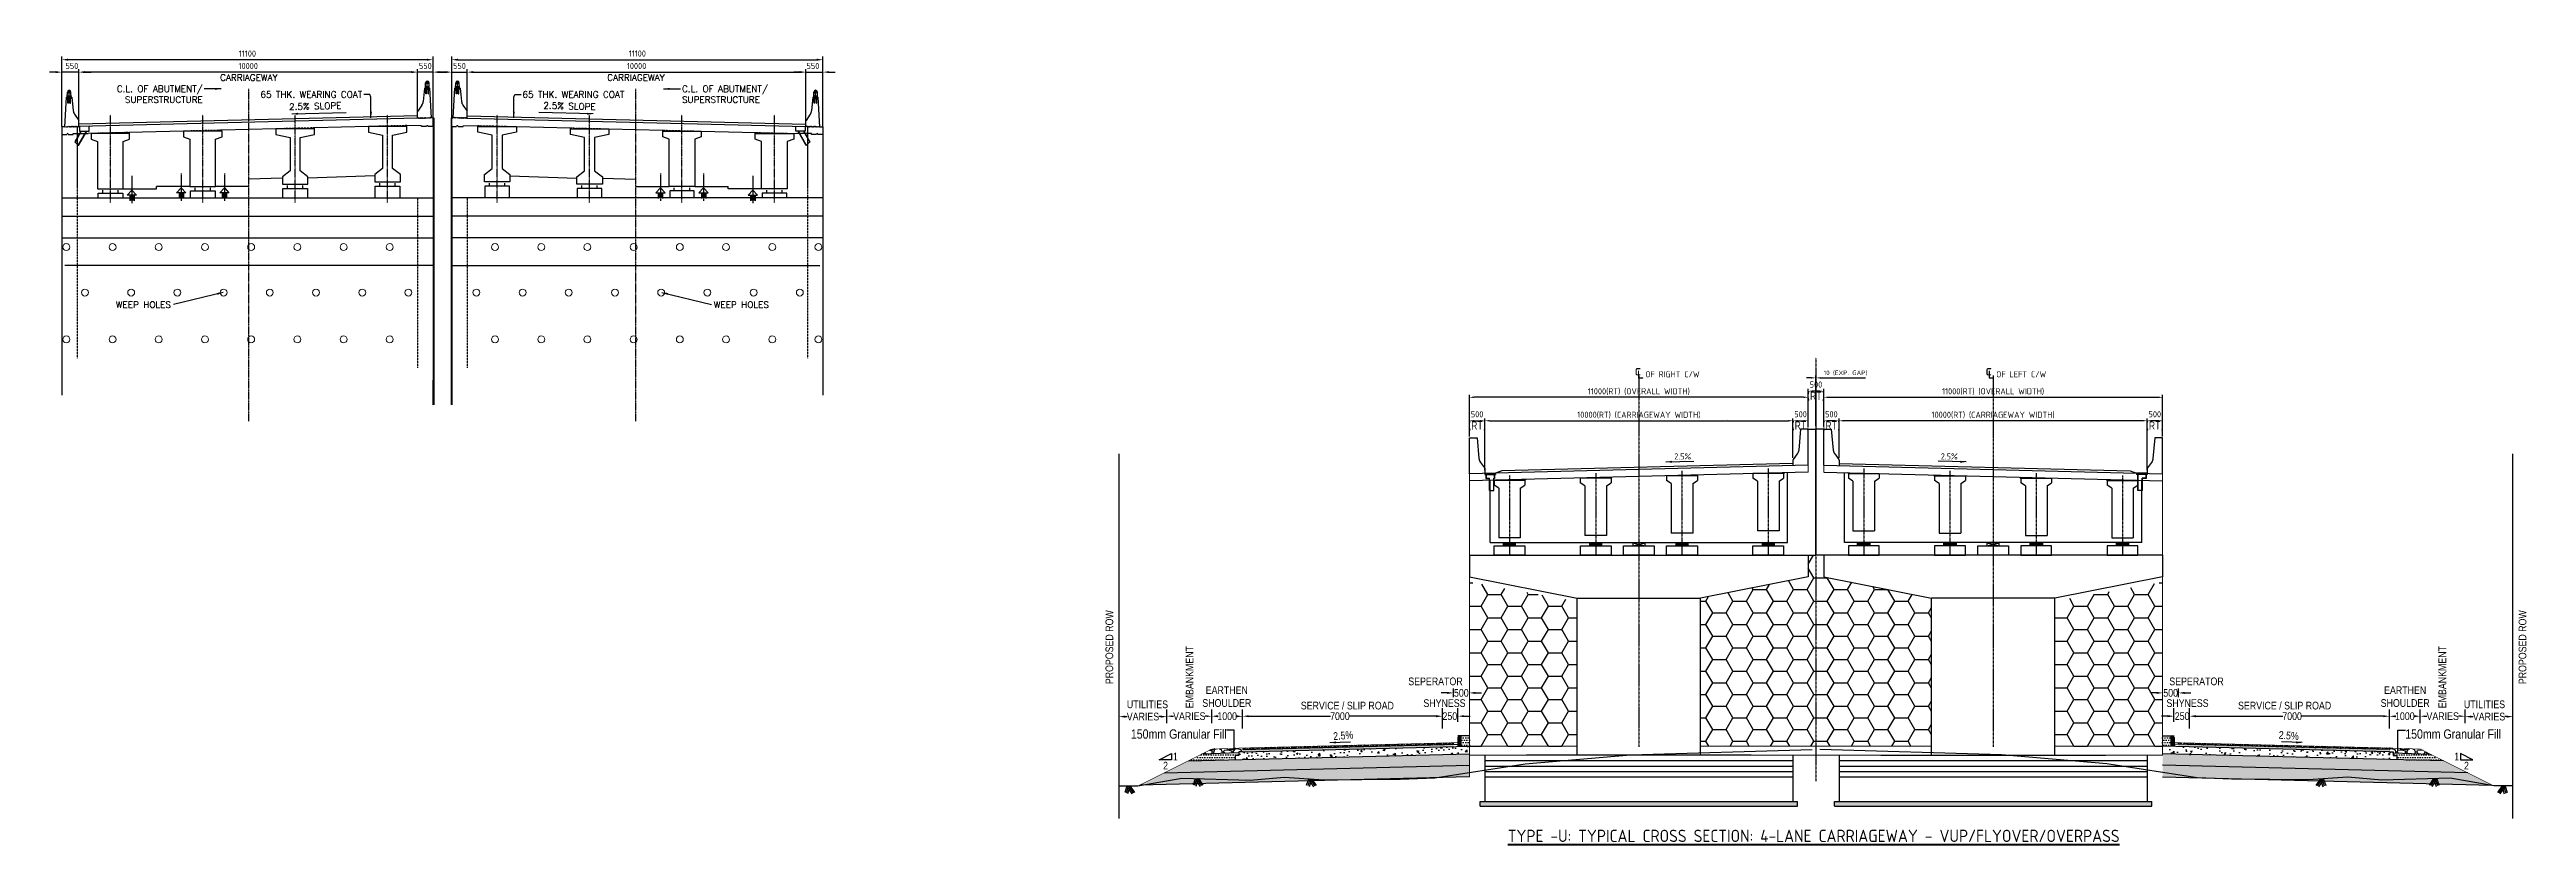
# Model space of a CAD drawing. Header units: millimetres. Extents: x 207528 to 778454, y -364692 to 101323.
# Drawn here: x 289212 to 369620, y -364692 to -338871 of the extents above; entities that cross this region are included whole.
import ezdxf

# ---------------------------------------------------------------- set-up
doc = ezdxf.new("R2010")
doc.units = ezdxf.units.MM
for name, pattern in [('CENTER', [2, 1.25, -0.25, 0.25, -0.25]), ('CENTER2', [28.575, 19.05, -3.175, 3.175, -3.175]), ('HIDDEN', [0.375, 0.25, -0.125])]:
    doc.linetypes.add(name, pattern=pattern)
for name, color, linetype in [('BOR', 5, 'Continuous'), ('CEN', 181, 'CENTER'), ('Dim', 253, 'Continuous'), ('Dimension', 253, 'Continuous'), ('hatch', 253, 'Continuous'), ('HID1', 150, 'HIDDEN'), ('Proposed ROW', 241, 'MNEW'), ('Structure Main', 3, 'Continuous'), ('Structure Outer', 7, 'Continuous')]:
    doc.layers.add(name, color=color, linetype=linetype)
for name, color, linetype, lineweight in [('CEN2', 181, 'CENTER2', 25), ('DWG', 7, 'Continuous', 30), ('STRUCTURAL', 7, 'Continuous', 0), ('Structure', 7, 'Continuous', 30), ('Text large', 7, 'Continuous', 40), ('Text small', 1, 'Continuous', 20)]:
    doc.layers.add(name, color=color, linetype=linetype, lineweight=lineweight)
doc.styles.add('DIM', font='ARIALN.TTF', dxfattribs={"height": 250})
doc.styles.add('ISO75', font='isocp.shx', dxfattribs={"height": 150})
doc.styles.add('isocp 100', font='isocp.shx', dxfattribs={"height": 200})
doc.styles.add('S', font='romans.shx')
doc.styles.get("Standard").update_dxf_attribs({"font": 'arial.ttf'})
doc.linetypes.add('MNEW', pattern='A,26.152623,-1.048632,["PROW",Standard,S=1.75,R=0,X=0,Y=-0.975095],-7.693777,26.152623', length=61.047655)
doc.dimstyles.new('DIM', dxfattribs={"dimtxt": 250, "dimasz": 200, "dimexe": 0.18, "dimexo": 0.0625, "dimgap": 0.09, "dimtad": 0, "dimtih": 1, "dimtoh": 1, "dimdec": 0, "dimzin": 0, "dimdsep": 46, "dimtxsty": 'DIM', "dimcen": 0.09, "dimclrd": 256, "dimclrt": 7, "dimadec": 0, "dimazin": 0, "dimtfac": 1, "dimtdec": 0, "dimtofl": 0, "dimtmove": 0, "dimatfit": 3, "dimfxl": 1, "dimtolj": 1, "dimtzin": 0, "dimarcsym": 0})
doc.dimstyles.new('ISO75', dxfattribs={"dimscale": 75, "dimtxt": 150, "dimasz": 2, "dimexe": 1, "dimexo": 1, "dimgap": 1, "dimtad": 1, "dimdec": 0, "dimdsep": 46, "dimtxsty": 'ISO75', "dimcen": 0.5, "dimclrd": 47, "dimclre": 47, "dimclrt": 1, "dimadec": 0, "dimazin": 0, "dimtfac": 1, "dimtdec": 0, "dimtmove": 0, "dimatfit": 3, "dimfxl": 1, "dimtolj": 1, "dimtzin": 0, "dimarcsym": 0})
doc.dimstyles.new('new', dxfattribs={"dimtxt": 150, "dimasz": 150, "dimexe": 100, "dimexo": 0.1, "dimgap": 0.09, "dimtad": 0, "dimtih": 1, "dimtoh": 1, "dimdec": 0, "dimzin": 0, "dimdsep": 46, "dimtxsty": 'DIM', "dimcen": 0.09, "dimclrd": 256, "dimclrt": 252, "dimadec": 0, "dimazin": 0, "dimtfac": 1, "dimtdec": 0, "dimtofl": 0, "dimtmove": 0, "dimatfit": 3, "dimfxl": 1, "dimtolj": 1, "dimtzin": 0, "dimlwd": -1, "dimarcsym": 0})
doc.dimstyles.new('NH30A_100', dxfattribs={"dimscale": 100, "dimtxt": 2, "dimasz": 2, "dimexe": 1, "dimexo": 1, "dimgap": 1, "dimtad": 1, "dimdec": 0, "dimdsep": 46, "dimtxsty": 'isocp 100', "dimcen": 0.5, "dimclrd": 47, "dimclre": 47, "dimclrt": 1, "dimadec": 0, "dimazin": 0, "dimtfac": 1, "dimtdec": 0, "dimtmove": 0, "dimatfit": 3, "dimfxl": 1, "dimtolj": 1, "dimtzin": 0, "dimarcsym": 0})
pattern_1 = [(0, (333931.38, -361494.6), (656.25, 378.886), [437.5, -875]), (120, (333931.38, -361494.6), (-656.25, 378.886), [437.5, -875]), (60, (333931.38, -361494.6), (1e-06, 757.772), [-875, 437.5])]
pattern_2 = [(0, (-982638.1, -266846.26), (39.6875, 79.375), [0, -79.375])]
pattern_3 = [(0, (233696.645, -375082.724), (39.6875, 79.375), [0, -79.375])]
pattern_4 = [(228.012788, (234153.845, -374447.724), (-5080, -5715), [85.4304, -8457.621]), (184.96974, (234096.695, -374511.224), (7619.999997, 635.000036), [146.6012, -14513.5122]), (132.510447, (233950.645, -374523.924), (6350.000003, -6984.999998), [103.3704, -10233.6807]), (267.27369, (233702.995, -374682.674), (635.000001, 12700), [133.501, -13216.6094]), (292.833654, (233696.645, -374816.024), (-3175, 7620), [130.9084, -12959.952]), (357.27369, (233747.445, -374936.674), (-12700, 635.000001), [133.501, -13216.6094]), (37.69424, (233880.795, -374943.024), (-8254.9999996, -6350.0000005), [176.5484, -17478.2788]), (72.255328, (234020.495, -374835.074), (4445.000001, 13969.9999996), [166.68, -16501.3142]), (121.429566, (234071.295, -374676.324), (-5080.000001, 8254.9999996), [133.9532, -13261.3864]), (175.23636, (234001.445, -374562.024), (6985, -635.000001), [152.9283, -7493.4842]), (222.397438, (233849.045, -374549.324), (-7619.9999998, -6985.0000003), [197.7695, -19579.193]), (138.814075, (234331.645, -374689.024), (-4445, 3810), [67.501, -6682.6415]), (171.469234, (234280.845, -374644.574), (8255, -1269.9999986), [128.4205, -12713.6597]), (225, (234153.85, -374625.52), (-9e-14, -635), [89.8023, -808.2233]), (203.19859, (234109.395, -374549.324), (3175, 1270), [48.3603, -4787.6556]), (291.80141, (234064.95, -374568.37), (-635, 1905), [68.3914, -3351.1882]), (30.96376, (234090.35, -374631.87), (1905, 1270), [111.08, -3591.5745]), (161.56505, (234185.6, -374574.72), (1270, -635), [80.3218, -1927.7245]), (16.38954, (233696.645, -374568.374), (6350, 1905), [112.522, -11139.7067]), (70.346176, (233804.595, -374536.624), (-2540, -6985), [94.3997, -9345.554]), (293.19859, (234185.595, -374447.724), (-1270, 3175), [96.72, -4739.296]), (343.61046, (234223.695, -374536.624), (-6350, 1905), [112.522, -11139.7067]), (339.443955, (233696.645, -374962.074), (-3175, 1270), [108.5088, -5316.9336]), (294.77514, (233798.245, -375000.174), (-3175.000004, 6984.999998), [90.918, -9000.8983]), (66.80141, (234191.945, -375082.724), (1270, 3175), [96.72, -4739.296]), (17.354025, (234230.045, -374993.824), (-8255, -2540), [106.4457, -10538.094]), (69.443955, (233880.795, -375082.724), (-1270, -3175), [54.2544, -5371.188]), (101.30993, (234153.85, -375082.72), (-635, 2540), [32.3787, -3205.4987]), (165.96376, (234147.5, -375050.97), (1905, -635), [130.9084, -2487.2636]), (186.009006, (234020.495, -375019.224), (6350, 635), [121.3167, -12010.3412]), (303.69007, (234090.35, -374689.02), (-635, 1270), [91.581, -2197.944]), (353.157227, (234141.145, -374765.224), (10795, -1269.9999994), [159.8892, -15829.0023]), (60.945396, (234299.895, -374784.274), (-2540, -4445), [65.377, -6472.348]), (90, (234331.65, -374727.1), (-635, 635), [38.1, -596.9]), (120.256437, (234007.795, -375000.174), (2540, -4445), [88.2167, -8733.4852]), (48.012787, (233963.345, -374923.974), (5080, 5715), [170.8607, -8372.1905]), (0, (234077.65, -374797), (635, 635), [165.1, -469.9]), (325.304846, (234242.745, -374796.974), (6350.000002, -4444.999997), [100.4024, -9939.8292]), (254.054604, (234325.295, -374854.124), (-635, -2540), [92.4573, -4530.4125]), (207.645975, (234299.895, -374943.024), (-12065.0000004, -6349.999999), [150.5363, -14903.116]), (175.426079, (234166.545, -375012.874), (-8255, 635), [159.2574, -15766.4616])]
pattern_5 = [(50, (233696.65, -375082.72), (546.554, -47.8173), [57.15, -628.65]), (355, (233696.65, -375082.7), (-105.7303, 573.1705), [45.72, -502.9218]), (100.45144, (233742.2, -375086.7), (440.8237, 525.3533), [48.57, -534.2707]), (46.1842, (233696.65, -374930.3), (813.237, -126.127), [85.725, -942.975]), (96.63556, (233764.4, -374940.8), (712.2124, 742.2784), [72.855, -801.407]), (351.18415, (233696.65, -374930.3), (712.2124, 742.2784), [68.58, -754.379]), (21, (233772.85, -374968.42), (454.8432, -306.7956), [57.15, -628.65]), (326, (233772.85, -374968.4), (185.406, 552.564), [45.72, -502.92]), (71.45144, (233810.75, -374994), (640.2493, 245.7683), [48.57, -534.2698]), (37.5, (233696.65, -375082.72), (9.2658, 253.66512), [0, -496.824, 0, -510.54, 0, -504.825]), (7.5, (233696.65, -375082.72), (200.459, 300.5417), [0, -291.084, 0, -485.394, 0, -192.405]), (327.5, (233526.72, -375082.72), (406.7718, -17.18623), [0, -190.5, 0, -594.36, 0, -788.67]), (317.5, (233450.52, -375082.72), (444.3875, 76.2795), [0, -247.65, 0, -394.716, 0, -560.07])]
pattern_6 = [(45, (233696.645, -375082.724), (42.426407, -4e-15), [25, -35]), (45, (233707.252, -375082.724), (42.426407, -4e-15), [10, -50]), (45, (233696.645, -375072.118), (42.426407, -4e-15), [10, -50])]
pattern_7 = [(45, (233696.645, -375082.72), (-67.35192, 67.35192), []), (105, (233696.645, -375082.72), (-92.004435, -24.652514), []), (165, (233696.645, -375082.72), (-24.652514, -92.004435), [])]
pattern_8 = [(0, (279095.69, -438539.65), (39.6875, 79.375), [0, -79.375])]
pattern_9 = [(228.012788, (18351.534, -429004.4), (-5080.0000004, -5714.9999996), [85.4304, -8457.6209]), (184.969741, (18294.384, -429067.9), (7619.999997, 635.0000362), [146.6012, -14513.5122]), (132.510447, (18148.334, -429080.6), (6350.0000027, -6984.9999976), [103.3704, -10233.6807]), (267.273689, (17900.684, -429239.35), (635.0000013, 12700), [133.5011, -13216.6094]), (292.833654, (17894.334, -429372.7), (-3175.0000003, 7620), [130.9084, -12959.9519]), (357.273689, (17945.134, -429493.35), (-12700, 635.0000013), [133.5011, -13216.6094]), (37.6942405, (18078.484, -429499.7), (-8254.9999996, -6350.0000005), [176.5484, -17478.2788]), (72.255328, (18218.184, -429391.75), (4445.0000012, 13969.9999996), [166.6799, -16501.3142]), (121.429566, (18268.984, -429233), (-5080.0000007, 8254.9999996), [133.9532, -13261.3864]), (175.236358, (18199.134, -429118.7), (6985, -635.000001), [152.9283, -7493.4842]), (222.397438, (18046.734, -429106.001), (-7619.9999998, -6985.0000003), [197.7695, -19579.1931]), (138.814075, (18529.334, -429245.7), (-4445, 3810), [67.5011, -6682.6415]), (171.469234, (18478.534, -429201.25), (8255.0000002, -1269.9999986), [128.4205, -12713.6597]), (225, (18351.53, -429182.2), (-9e-14, -635), [89.8023, -808.2233]), (203.19859, (18307.08, -429106), (3175, 1270), [48.3603, -4787.6556]), (291.80141, (18262.63, -429125.05), (-635, 1905), [68.3914, -3351.1882]), (30.963757, (18288.03, -429188.55), (1905, 1270), [111.0799, -3591.5745]), (161.56505, (18383.28, -429131.4), (1270, -635), [80.3218, -1927.7245]), (16.38954, (17894.334, -429125.05), (6350, 1905), [112.522, -11139.7067]), (70.346176, (18002.284, -429093.3), (-2540, -6985), [94.3997, -9345.5539]), (293.19859, (18383.28, -429004.4), (-1270, 3175), [96.72, -4739.2959]), (343.61046, (18421.384, -429093.3), (-6350, 1904.9999996), [112.522, -11139.7067]), (339.443955, (17894.33, -429518.75), (-3175, 1270), [108.5088, -5316.9336]), (294.77514, (17995.934, -429556.85), (-3175.000004, 6984.9999983), [90.918, -9000.8983]), (66.80141, (18389.63, -429639.4), (1270, 3175), [96.72, -4739.2959]), (17.354025, (18427.734, -429550.5), (-8255, -2540.0000005), [106.4457, -10538.094]), (69.443955, (18078.48, -429639.4), (-1270, -3175), [54.2544, -5371.188]), (101.309932, (18351.53, -429639.4), (-635, 2540), [32.3787, -3205.4987]), (165.963757, (18345.18, -429607.65), (1905, -635), [130.9084, -2487.2636]), (186.009006, (18218.184, -429575.9), (6350, 635.0000003), [121.3167, -12010.3412]), (303.69007, (18288.03, -429245.7), (-635, 1270), [91.581, -2197.9441]), (353.1572266, (18338.834, -429321.9), (10795, -1269.9999994), [159.8892, -15829.0023]), (60.945396, (18497.584, -429340.95), (-2540, -4445), [65.3771, -6472.3481]), (90, (18529.33, -429283.8), (-635, 635), [38.1, -596.9]), (120.256437, (18205.484, -429556.85), (2539.9999997, -4445), [88.2167, -8733.4852]), (48.012787, (18161.034, -429480.65), (5080.0000004, 5714.9999996), [170.8607, -8372.1905]), (0, (18275.33, -429353.65), (635, 635), [165.1, -469.9]), (325.304846, (18440.434, -429353.65), (6350.0000024, -4444.9999966), [100.4024, -9939.8292]), (254.054604, (18522.98, -429410.8), (-635, -2540), [92.4573, -4530.4125]), (207.645975, (18497.584, -429499.7), (-12065.0000004, -6349.9999992), [150.5363, -14903.1161]), (175.426079, (18364.234, -429569.55), (-8255, 635), [159.2574, -15766.4616])]

msp = doc.modelspace()

# ---------------------------------------------------------------- texts
at = {"layer": 'Dim', "color": 1, "char_height": 210, "style": 'S'}
for s, insert, attachment_point in [('C.L. OF ABUTMENT/\\PSUPERSTRUCTURE', (294187.4, -340044.7), 3), ('CARRIAGEWAY', (296613.4, -339677.7), 3), ('CARRIAGEWAY', (307317.8, -339677.7), 1), ('C.L. OF ABUTMENT/\\PSUPERSTRUCTURE', (309743.8, -340044.7), 1)]:
    msp.add_mtext(s, dxfattribs=dict(at, insert=insert, attachment_point=attachment_point))
for s, insert, width, attachment_point in [('\\A1;65 THK. WEARING COAT', (299363.4, -340226.7), 4063, 3), ('\\A1;65 THK. WEARING COAT', (304567.8, -340226.7), 4063, 1), ('WEEP HOLES', (293156.5, -347054.3), 2199.368, 3), ('WEEP HOLES', (310774.8, -347054.3), 2199.368, 1)]:
    msp.add_mtext(s, dxfattribs=dict(at, insert=insert, width=width, attachment_point=attachment_point))
for insert, attachment_point, rotation in [((296990.8, -340835.9), 7, 1.432096), ((306940.5, -340835.9), 9, 358.567904)]:
    msp.add_mtext('\\A1;2.5% SLOPE', dxfattribs=dict(at, insert=insert, attachment_point=attachment_point, rotation=rotation))
at = {"layer": 'Dim', "color": 7, "char_height": 250, "attachment_point": 5, "style": 'DIM'}
for s, insert, rotation in [('PROPOSED ROW', (323619.2, -358284.9), 90), ('PROPOSED ROW', (369493.5, -358284.9), 90), ('2.5%', (331209, -361154.5), 4.213637), ('2.5%', (361903.7, -361154.5), 355.786363)]:
    msp.add_mtext_dynamic_manual_height_columns(s, width=5325.312, gutter_width=1250, heights=[0], dxfattribs=dict(at, insert=insert, rotation=rotation))
at = {"layer": 'Dim', "char_height": 250, "width": 5325.312, "attachment_point": 5, "rotation": 90, "style": 'DIM'}
for insert in [(326223.6, -359256.6), (366889.2, -359256.6)]:
    msp.add_mtext('\\A1;EMBANKMENT', dxfattribs=dict(at, insert=insert))
at = {"layer": 'Dim', "char_height": 250, "attachment_point": 5, "style": 'DIM'}
for s, insert in [('SEPERATOR', (334204, -359396.4)), ('SEPERATOR', (358908.7, -359396.4)), ('UTILITIES', (324854.3, -360141.7)), ('EARTHEN \\PSHOULDER', (327430.1, -359890.2)), ('SERVICE / SLIP ROAD', (331343.1, -360182.3)), ('SHYNESS', (334496, -360102.4)), ('SHYNESS', (358616.7, -360102.4)), ('SERVICE / SLIP ROAD', (361769.6, -360182.3)), ('EARTHEN \\PSHOULDER', (365682.7, -359890.2)), ('UTILITIES', (368258.5, -360141.7)), ('1', (325759.3, -361836.3)), ('1', (367353.5, -361836.3)), ('2', (325440.1, -362131.1)), ('2', (367672.7, -362131.1))]:
    msp.add_mtext_dynamic_manual_height_columns(s, width=5325.312, gutter_width=1250, heights=[0], dxfattribs=dict(at, insert=insert))
at = {"layer": 'Dimension', "color": 7, "char_height": 300, "style": 'DIM'}
for insert, attachment_point in [((327427.7, -361107.4), 6), ((365685.1, -361107.4), 4)]:
    msp.add_mtext('\\A1;150mm Granular Fill', dxfattribs=dict(at, insert=insert, attachment_point=attachment_point))
at = {"layer": 'Text large', "insert": (346481.1, -364412.7), "char_height": 400, "width": 21690.672, "attachment_point": 5, "style": 'isocp 100'}
msp.add_mtext('{\\LTYPE -U: TYPICAL CROSS SECTION: 4-LANE CARRIAGEWAY - VUP/FLYOVER/OVERPASS}', dxfattribs=at)
at = {"layer": 'Text small', "char_height": 200, "style": 'isocp 100'}
for s, insert, width, attachment_point in [('{\\H2x;\\C1;℄\\H0.5x; }OF RIGHT C/W', (340664.9, -349120.4), 5400.783, 1), ('{\\H2x;\\C1;℄\\H0.5x; }OF LEFT C/W', (354029.8, -349120.4), 5400.783, 3), ('2.5%', (342505, -351987.6), 2336.362, 3), ('2.5%', (350607.8, -351987.6), 2336.362, 1)]:
    msp.add_mtext(s, dxfattribs=dict(at, insert=insert, width=width, attachment_point=attachment_point))

# ---------------------------------------------------------------- blocks, each defined once
blk = doc.blocks.new('*D559')
at = {"layer": 'Defpoints', "color": 0, "transparency": 16777216}
for p in [(335306, -350167), (346306, -351173), (335306, -351517)]:
    blk.add_point(p, dxfattribs=at)
at = {"layer": 'Dim', "color": 47, "lineweight": -2, "transparency": 16777216}
for p, q in [((335306, -351442), (335306, -350092)), ((346156, -350167), (335456, -350167)), ((346306, -351098), (346306, -350092))]:
    blk.add_line(p, q, dxfattribs=at)
at = {"layer": 'Dim', "color": 47, "transparency": 16777216}
for points in [[(335456, -350142), (335456, -350192), (335306, -350167)], [(346156, -350142), (346156, -350192), (346306, -350167)]]:
    blk.add_solid(points, dxfattribs=at)
at = {"layer": 'Dim', "color": 1, "transparency": 16777216, "insert": (340806, -349982), "char_height": 150, "attachment_point": 5, "style": 'ISO75'}
blk.add_mtext('\\A1;{\\H1.33333x;11000(RT) (OVERALL WIDTH)}', dxfattribs=at)
blk = doc.blocks.new('*D560')
at = {"layer": 'Defpoints', "color": 0, "transparency": 16777216}
for p in [(335806, -350930), (335306, -351517), (335806, -352606)]:
    blk.add_point(p, dxfattribs=at)
at = {"layer": 'Dim', "color": 47, "lineweight": -2, "transparency": 16777216}
for p, q in [((335306, -351442), (335306, -350855)), ((335456, -350930), (335656, -350930)), ((335806, -352531), (335806, -350855))]:
    blk.add_line(p, q, dxfattribs=at)
at = {"layer": 'Dim', "color": 47, "transparency": 16777216}
for points in [[(335456, -350905), (335456, -350955), (335306, -350930)], [(335656, -350905), (335656, -350955), (335806, -350930)]]:
    blk.add_solid(points, dxfattribs=at)
at = {"layer": 'Dim', "color": 1, "transparency": 16777216, "insert": (335556, -350930), "char_height": 150, "attachment_point": 5, "style": 'ISO75'}
blk.add_mtext('\\A1;{\\H1.33333x;500\\P{\\H1.33333x;(RT)}}', dxfattribs=at)
blk = doc.blocks.new('*D561')
at = {"layer": 'Defpoints', "color": 0, "transparency": 16777216}
for p in [(345807, -350930), (335806, -352606), (345807, -352213)]:
    blk.add_point(p, dxfattribs=at)
at = {"layer": 'Dim', "color": 47, "lineweight": -2, "transparency": 16777216}
for p, q in [((335806, -352531), (335806, -350855)), ((335956, -350930), (345657, -350930)), ((345807, -352138), (345807, -350855))]:
    blk.add_line(p, q, dxfattribs=at)
at = {"layer": 'Dim', "color": 47, "transparency": 16777216}
for points in [[(335956, -350905), (335956, -350955), (335806, -350930)], [(345657, -350905), (345657, -350955), (345807, -350930)]]:
    blk.add_solid(points, dxfattribs=at)
at = {"layer": 'Dim', "color": 1, "transparency": 16777216, "insert": (340806, -350745), "char_height": 150, "attachment_point": 5, "style": 'ISO75'}
blk.add_mtext('\\A1;{\\H1.33333x;10000(RT) (CARRIAGEWAY WIDTH)}', dxfattribs=at)
blk = doc.blocks.new('*D562')
at = {"layer": 'Defpoints', "color": 0, "transparency": 16777216}
for p in [(346306, -350930), (346306, -351173), (345807, -352188)]:
    blk.add_point(p, dxfattribs=at)
at = {"layer": 'Dim', "color": 47, "lineweight": -2, "transparency": 16777216}
for p, q in [((345807, -352113), (345807, -350855)), ((345957, -350930), (346156, -350930)), ((346306, -351098), (346306, -350855))]:
    blk.add_line(p, q, dxfattribs=at)
at = {"layer": 'Dim', "color": 47, "transparency": 16777216}
for points in [[(345957, -350905), (345957, -350955), (345807, -350930)], [(346156, -350905), (346156, -350955), (346306, -350930)]]:
    blk.add_solid(points, dxfattribs=at)
at = {"layer": 'Dim', "color": 1, "transparency": 16777216, "insert": (346056, -350930), "char_height": 150, "attachment_point": 5, "style": 'ISO75'}
blk.add_mtext('\\A1;{\\H1.33333x;500\\P{\\H1.33333x;(RT)}}', dxfattribs=at)
blk = doc.blocks.new('HFHGHFGH')
at = {"color": 1}
for p, q in [((151681, 917410), (152030, 917410)), ((151681, 917396), (151681, 917359)), ((151681, 917396), (151715, 917396)), ((151681, 917359), (151715, 917359)), ((151715, 917410), (151715, 917396)), ((151715, 917359), (151715, 917234)), ((151715, 917234), (151829, 917234)), ((151723, 917410), (151723, 917242)), ((151723, 917367), (151987, 917367)), ((151723, 917242), (151810, 917242)), ((151754, 917410), (151754, 917376)), ((151754, 917376), (151770, 917376)), ((151770, 917410), (151770, 917376)), ((151801, 917410), (151801, 917376)), ((151801, 917376), (151817, 917376)), ((151810, 917242), (151837, 917242)), ((151817, 917410), (151817, 917376)), ((151829, 916840), (151829, 917234)), ((151829, 916840), (151978, 916840)), ((151837, 916840), (151837, 917242)), ((151847, 917410), (151847, 917376)), ((151847, 917376), (151863, 917376)), ((151863, 917410), (151863, 917376)), ((151894, 917410), (151894, 917376)), ((151894, 917376), (151910, 917376)), ((151910, 917410), (151910, 917376)), ((151941, 917410), (151941, 917376)), ((151941, 917376), (151957, 917376)), ((151957, 917410), (151957, 917376)), ((151970, 916840), (151970, 917242)), ((151970, 917242), (151987, 917242)), ((151978, 917234), (151995, 917234)), ((151978, 916840), (151978, 917234)), ((151987, 917410), (151987, 917242)), ((151995, 917359), (151995, 917234)), ((151995, 917359), (152030, 917359)), ((152030, 917410), (152030, 917359))]:
    blk.add_line(p, q, dxfattribs=at)
blk = doc.blocks.new('*D563')
at = {"layer": 'Defpoints', "color": 0, "transparency": 16777216}
for p in [(346306, -349967), (346306, -351207), (346806, -351207)]:
    blk.add_point(p, dxfattribs=at)
at = {"layer": 'Dim', "color": 47, "lineweight": -2, "transparency": 16777216}
for p, q in [((346306, -351132), (346306, -349892)), ((346656, -349967), (346456, -349967)), ((346806, -351132), (346806, -349892))]:
    blk.add_line(p, q, dxfattribs=at)
at = {"layer": 'Dim', "color": 47, "transparency": 16777216}
for points in [[(346456, -349942), (346456, -349992), (346306, -349967)], [(346656, -349942), (346656, -349992), (346806, -349967)]]:
    blk.add_solid(points, dxfattribs=at)
at = {"layer": 'Dim', "color": 1, "transparency": 16777216, "insert": (346556, -349967), "char_height": 150, "attachment_point": 5, "style": 'ISO75'}
blk.add_mtext('\\A1;{\\H1.33333x;500\\P{\\H1.33333x;(RT)}}', dxfattribs=at)
blk = doc.blocks.new('GRD')
at = {"layer": 'Structure'}
for p, q in [((112852, 216703), (111852, 216703)), ((111852, 216703), (111852, 216553)), ((112002, 216453), (111852, 216553)), ((112002, 216453), (112002, 214838)), ((112702, 216453), (112852, 216553)), ((112702, 216453), (112702, 214838)), ((112852, 216703), (112878, 216729)), ((112852, 216703), (112852, 216553)), ((112702, 214838), (112002, 214838))]:
    blk.add_line(p, q, dxfattribs=at)
blk = doc.blocks.new('*D573')
at = {"layer": 'Defpoints', "color": 0, "transparency": 16777216}
for p in [(357806, -350167), (346806, -351173), (357806, -351517)]:
    blk.add_point(p, dxfattribs=at)
at = {"layer": 'Dim', "color": 47, "lineweight": -2, "transparency": 16777216}
for p, q in [((346806, -351098), (346806, -350092)), ((346956, -350167), (357656, -350167)), ((357806, -351442), (357806, -350092))]:
    blk.add_line(p, q, dxfattribs=at)
at = {"layer": 'Dim', "color": 47, "transparency": 16777216}
for points in [[(346956, -350142), (346956, -350192), (346806, -350167)], [(357656, -350142), (357656, -350192), (357806, -350167)]]:
    blk.add_solid(points, dxfattribs=at)
at = {"layer": 'Dim', "color": 1, "transparency": 16777216, "insert": (352306, -349982), "char_height": 150, "attachment_point": 5, "style": 'ISO75'}
blk.add_mtext('\\A1;{\\H1.33333x;11000(RT) (OVERALL WIDTH)}', dxfattribs=at)
blk = doc.blocks.new('*D574')
at = {"layer": 'Defpoints', "color": 0, "transparency": 16777216}
for p in [(357307, -350930), (357806, -351517), (357307, -352606)]:
    blk.add_point(p, dxfattribs=at)
at = {"layer": 'Dim', "color": 47, "lineweight": -2, "transparency": 16777216}
for p, q in [((357307, -352531), (357307, -350855)), ((357656, -350930), (357457, -350930)), ((357806, -351442), (357806, -350855))]:
    blk.add_line(p, q, dxfattribs=at)
at = {"layer": 'Dim', "color": 47, "transparency": 16777216}
for points in [[(357457, -350905), (357457, -350955), (357307, -350930)], [(357656, -350905), (357656, -350955), (357806, -350930)]]:
    blk.add_solid(points, dxfattribs=at)
at = {"layer": 'Dim', "color": 1, "transparency": 16777216, "insert": (357556, -350930), "char_height": 150, "attachment_point": 5, "style": 'ISO75'}
blk.add_mtext('\\A1;{\\H1.33333x;500\\P{\\H1.33333x;(RT)}}', dxfattribs=at)
blk = doc.blocks.new('*D575')
at = {"layer": 'Defpoints', "color": 0, "transparency": 16777216}
for p in [(347306, -350930), (347306, -352213), (357307, -352606)]:
    blk.add_point(p, dxfattribs=at)
at = {"layer": 'Dim', "color": 47, "lineweight": -2, "transparency": 16777216}
for p, q in [((347306, -352138), (347306, -350855)), ((357157, -350930), (347456, -350930)), ((357307, -352531), (357307, -350855))]:
    blk.add_line(p, q, dxfattribs=at)
at = {"layer": 'Dim', "color": 47, "transparency": 16777216}
for points in [[(347456, -350905), (347456, -350955), (347306, -350930)], [(357157, -350905), (357157, -350955), (357307, -350930)]]:
    blk.add_solid(points, dxfattribs=at)
at = {"layer": 'Dim', "color": 1, "transparency": 16777216, "insert": (352306, -350745), "char_height": 150, "attachment_point": 5, "style": 'ISO75'}
blk.add_mtext('\\A1;{\\H1.33333x;10000(RT) (CARRIAGEWAY WIDTH)}', dxfattribs=at)
blk = doc.blocks.new('*D576')
at = {"layer": 'Defpoints', "color": 0, "transparency": 16777216}
for p in [(346806, -350930), (346806, -351173), (347306, -352188)]:
    blk.add_point(p, dxfattribs=at)
at = {"layer": 'Dim', "color": 47, "lineweight": -2, "transparency": 16777216}
for p, q in [((346806, -351098), (346806, -350855)), ((347156, -350930), (346956, -350930)), ((347306, -352113), (347306, -350855))]:
    blk.add_line(p, q, dxfattribs=at)
at = {"layer": 'Dim', "color": 47, "transparency": 16777216}
for points in [[(346956, -350905), (346956, -350955), (346806, -350930)], [(347156, -350905), (347156, -350955), (347306, -350930)]]:
    blk.add_solid(points, dxfattribs=at)
at = {"layer": 'Dim', "color": 1, "transparency": 16777216, "insert": (347056, -350930), "char_height": 150, "attachment_point": 5, "style": 'ISO75'}
blk.add_mtext('\\A1;{\\H1.33333x;500\\P{\\H1.33333x;(RT)}}', dxfattribs=at)
blk = doc.blocks.new('*D650')
at = {"layer": 'Defpoints', "color": 0, "transparency": 16777216}
for p in [(334788, -360117), (335299, -359769), (335299, -360117)]:
    blk.add_point(p, dxfattribs=at)
at = {"layer": 'Dim', "lineweight": -2, "transparency": 16777216}
for p, q in [((334588, -359769), (334388, -359769)), ((335499, -359769), (335699, -359769))]:
    blk.add_line(p, q, dxfattribs=at)
at = {"layer": 'Dim', "color": 0, "lineweight": -2, "transparency": 16777216}
for p, q in [((334788, -359771), (334788, -359769)), ((335299, -359771), (335299, -359769))]:
    blk.add_line(p, q, dxfattribs=at)
at = {"layer": 'Dim', "transparency": 16777216}
for points in [[(334588, -359736), (334588, -359803), (334788, -359769)], [(335499, -359736), (335499, -359803), (335299, -359769)]]:
    blk.add_solid(points, dxfattribs=at)
at = {"layer": 'Dim', "color": 7, "transparency": 16777216, "insert": (335043, -359769), "char_height": 250, "attachment_point": 5, "style": 'DIM'}
blk.add_mtext('\\A1;500', dxfattribs=at)
blk = doc.blocks.new('*D651')
at = {"layer": 'Defpoints', "color": 0, "transparency": 16777216}
for p in [(327944, -360526), (327944, -360928), (334427, -360928)]:
    blk.add_point(p, dxfattribs=at)
at = {"layer": 'Dim', "color": 0, "lineweight": -2, "transparency": 16777216}
for p, q in [((327944, -360928), (327944, -360526)), ((334427, -360928), (334427, -360526))]:
    blk.add_line(p, q, dxfattribs=at)
at = {"layer": 'Dim', "lineweight": -2, "transparency": 16777216}
for p, q in [((328144, -360526), (330796, -360526)), ((334227, -360526), (331406, -360526))]:
    blk.add_line(p, q, dxfattribs=at)
at = {"layer": 'Dim', "transparency": 16777216}
for points in [[(328144, -360493), (328144, -360559), (327944, -360526)], [(334227, -360493), (334227, -360559), (334427, -360526)]]:
    blk.add_solid(points, dxfattribs=at)
at = {"layer": 'Dim', "color": 7, "transparency": 16777216, "insert": (331101, -360526), "char_height": 250, "attachment_point": 5, "style": 'DIM'}
blk.add_mtext('\\A1;7000', dxfattribs=at)
blk = doc.blocks.new('*D652')
at = {"layer": 'Defpoints', "color": 0, "transparency": 16777216}
for p in [(323933, -360482), (323933, -360539), (325484, -360525)]:
    blk.add_point(p, dxfattribs=at)
at = {"layer": 'Dimension', "color": 0, "lineweight": -2, "transparency": 16777216}
for p, q in [((323933, -360538), (323933, -360539)), ((325484, -360538), (325484, -360539))]:
    blk.add_line(p, q, dxfattribs=at)
at = {"layer": 'Dimension', "lineweight": -2, "transparency": 16777216}
for p, q in [((324133, -360539), (324191, -360539)), ((325284, -360539), (325225, -360539))]:
    blk.add_line(p, q, dxfattribs=at)
at = {"layer": 'Dimension', "transparency": 16777216}
for points in [[(324133, -360506), (324133, -360572), (323933, -360539)], [(325284, -360506), (325284, -360572), (325484, -360539)]]:
    blk.add_solid(points, dxfattribs=at)
at = {"layer": 'Dimension', "color": 7, "transparency": 16777216, "insert": (324708, -360539), "char_height": 250, "attachment_point": 5, "style": 'DIM'}
blk.add_mtext('\\A1;VARIES', dxfattribs=at)
blk = doc.blocks.new('*D653')
at = {"layer": 'Defpoints', "color": 0, "transparency": 16777216}
for p in [(334425, -360842), (334935, -360525), (334935, -360842)]:
    blk.add_point(p, dxfattribs=at)
at = {"layer": 'Dim', "lineweight": -2, "transparency": 16777216}
for p, q in [((334225, -360525), (334025, -360525)), ((335135, -360525), (335335, -360525))]:
    blk.add_line(p, q, dxfattribs=at)
at = {"layer": 'Dim', "color": 0, "lineweight": -2, "transparency": 16777216}
for p, q in [((334425, -360526), (334425, -360525)), ((334935, -360526), (334935, -360525))]:
    blk.add_line(p, q, dxfattribs=at)
at = {"layer": 'Dim', "transparency": 16777216}
for points in [[(334225, -360491), (334225, -360558), (334425, -360525)], [(335135, -360491), (335135, -360558), (334935, -360525)]]:
    blk.add_solid(points, dxfattribs=at)
at = {"layer": 'Dim', "color": 7, "transparency": 16777216, "insert": (334670, -360525), "char_height": 250, "attachment_point": 5, "style": 'DIM'}
blk.add_mtext('\\A1;250', dxfattribs=at)
blk = doc.blocks.new('*D654')
at = {"layer": 'Defpoints', "color": 0, "transparency": 16777216}
for p in [(326941, -360525), (326941, -360525), (327940, -360529)]:
    blk.add_point(p, dxfattribs=at)
at = {"layer": 'Dim', "color": 0, "lineweight": -2, "transparency": 16777216}
for p, q in [((326941, -360526), (326941, -360526)), ((327940, -360529), (327940, -360529))]:
    blk.add_line(p, q, dxfattribs=at)
at = {"layer": 'Dim', "lineweight": -2, "transparency": 16777216}
for p, q in [((327141, -360526), (327144, -360526)), ((327740, -360528), (327737, -360528))]:
    blk.add_line(p, q, dxfattribs=at)
at = {"layer": 'Dim', "transparency": 16777216}
for points in [[(327141, -360493), (327141, -360560), (326941, -360525)], [(327741, -360495), (327740, -360562), (327940, -360529)]]:
    blk.add_solid(points, dxfattribs=at)
at = {"layer": 'Dim', "color": 7, "transparency": 16777216, "insert": (327441, -360527), "char_height": 250, "attachment_point": 5, "style": 'DIM'}
blk.add_mtext('\\A1;1000', dxfattribs=at)
blk = doc.blocks.new('*D655')
at = {"layer": 'Defpoints', "color": 0, "transparency": 16777216}
for p in [(325484, -360526), (325484, -360526), (326941, -360526)]:
    blk.add_point(p, dxfattribs=at)
at = {"layer": 'Dimension', "color": 0, "lineweight": -2, "transparency": 16777216}
for p, q in [((325484, -360526), (325484, -360526)), ((326941, -360526), (326941, -360526))]:
    blk.add_line(p, q, dxfattribs=at)
at = {"layer": 'Dimension', "lineweight": -2, "transparency": 16777216}
for p, q in [((325634, -360526), (325695, -360526)), ((326791, -360526), (326729, -360526))]:
    blk.add_line(p, q, dxfattribs=at)
at = {"layer": 'Dimension', "transparency": 16777216}
for points in [[(325634, -360501), (325634, -360551), (325484, -360526)], [(326791, -360501), (326791, -360551), (326941, -360526)]]:
    blk.add_solid(points, dxfattribs=at)
at = {"layer": 'Dimension', "color": 7, "transparency": 16777216, "insert": (326212, -360526), "char_height": 250, "attachment_point": 5, "style": 'DIM'}
blk.add_mtext('\\A1;VARIES', dxfattribs=at)
blk = doc.blocks.new('*D656')
at = {"layer": 'Defpoints', "color": 0, "transparency": 16777216}
for p in [(357814, -359769), (357814, -360117), (358325, -360117)]:
    blk.add_point(p, dxfattribs=at)
at = {"layer": 'Dim', "lineweight": -2, "transparency": 16777216}
for p, q in [((357614, -359769), (357414, -359769)), ((358525, -359769), (358725, -359769))]:
    blk.add_line(p, q, dxfattribs=at)
at = {"layer": 'Dim', "color": 0, "lineweight": -2, "transparency": 16777216}
for p, q in [((357814, -359771), (357814, -359769)), ((358325, -359771), (358325, -359769))]:
    blk.add_line(p, q, dxfattribs=at)
at = {"layer": 'Dim', "transparency": 16777216}
for points in [[(357614, -359736), (357614, -359803), (357814, -359769)], [(358525, -359736), (358525, -359803), (358325, -359769)]]:
    blk.add_solid(points, dxfattribs=at)
at = {"layer": 'Dim', "color": 7, "transparency": 16777216, "insert": (358069, -359769), "char_height": 250, "attachment_point": 5, "style": 'DIM'}
blk.add_mtext('\\A1;500', dxfattribs=at)
blk = doc.blocks.new('*D657')
at = {"layer": 'Defpoints', "color": 0, "transparency": 16777216}
for p in [(358686, -360928), (365169, -360526), (365169, -360928)]:
    blk.add_point(p, dxfattribs=at)
at = {"layer": 'Dim', "color": 0, "lineweight": -2, "transparency": 16777216}
for p, q in [((358686, -360928), (358686, -360526)), ((365169, -360928), (365169, -360526))]:
    blk.add_line(p, q, dxfattribs=at)
at = {"layer": 'Dim', "lineweight": -2, "transparency": 16777216}
for p, q in [((358886, -360526), (361707, -360526)), ((364969, -360526), (362317, -360526))]:
    blk.add_line(p, q, dxfattribs=at)
at = {"layer": 'Dim', "transparency": 16777216}
for points in [[(358886, -360493), (358886, -360559), (358686, -360526)], [(364969, -360493), (364969, -360559), (365169, -360526)]]:
    blk.add_solid(points, dxfattribs=at)
at = {"layer": 'Dim', "color": 7, "transparency": 16777216, "insert": (362012, -360526), "char_height": 250, "attachment_point": 5, "style": 'DIM'}
blk.add_mtext('\\A1;7000', dxfattribs=at)
blk = doc.blocks.new('*D658')
at = {"layer": 'Defpoints', "color": 0, "transparency": 16777216}
for p in [(367629, -360525), (369180, -360482), (369180, -360539)]:
    blk.add_point(p, dxfattribs=at)
at = {"layer": 'Dimension', "color": 0, "lineweight": -2, "transparency": 16777216}
for p, q in [((367629, -360538), (367629, -360539)), ((369180, -360538), (369180, -360539))]:
    blk.add_line(p, q, dxfattribs=at)
at = {"layer": 'Dimension', "lineweight": -2, "transparency": 16777216}
for p, q in [((367829, -360539), (367887, -360539)), ((368980, -360539), (368922, -360539))]:
    blk.add_line(p, q, dxfattribs=at)
at = {"layer": 'Dimension', "transparency": 16777216}
for points in [[(367829, -360506), (367829, -360572), (367629, -360539)], [(368980, -360506), (368980, -360572), (369180, -360539)]]:
    blk.add_solid(points, dxfattribs=at)
at = {"layer": 'Dimension', "color": 7, "transparency": 16777216, "insert": (368405, -360539), "char_height": 250, "attachment_point": 5, "style": 'DIM'}
blk.add_mtext('\\A1;VARIES', dxfattribs=at)
blk = doc.blocks.new('*D659')
at = {"layer": 'Defpoints', "color": 0, "transparency": 16777216}
for p in [(358178, -360525), (358178, -360842), (358688, -360842)]:
    blk.add_point(p, dxfattribs=at)
at = {"layer": 'Dim', "lineweight": -2, "transparency": 16777216}
for p, q in [((357978, -360525), (357778, -360525)), ((358888, -360525), (359088, -360525))]:
    blk.add_line(p, q, dxfattribs=at)
at = {"layer": 'Dim', "color": 0, "lineweight": -2, "transparency": 16777216}
for p, q in [((358178, -360526), (358178, -360525)), ((358688, -360526), (358688, -360525))]:
    blk.add_line(p, q, dxfattribs=at)
at = {"layer": 'Dim', "transparency": 16777216}
for points in [[(357978, -360491), (357978, -360558), (358178, -360525)], [(358888, -360491), (358888, -360558), (358688, -360525)]]:
    blk.add_solid(points, dxfattribs=at)
at = {"layer": 'Dim', "color": 7, "transparency": 16777216, "insert": (358443, -360525), "char_height": 250, "attachment_point": 5, "style": 'DIM'}
blk.add_mtext('\\A1;250', dxfattribs=at)
blk = doc.blocks.new('*D660')
at = {"layer": 'Defpoints', "color": 0, "transparency": 16777216}
for p in [(365172, -360529), (366172, -360525), (366172, -360525)]:
    blk.add_point(p, dxfattribs=at)
at = {"layer": 'Dim', "color": 0, "lineweight": -2, "transparency": 16777216}
for p, q in [((365172, -360529), (365172, -360529)), ((366172, -360526), (366172, -360526))]:
    blk.add_line(p, q, dxfattribs=at)
at = {"layer": 'Dim', "lineweight": -2, "transparency": 16777216}
for p, q in [((365372, -360528), (365376, -360528)), ((365972, -360526), (365968, -360526))]:
    blk.add_line(p, q, dxfattribs=at)
at = {"layer": 'Dim', "transparency": 16777216}
for points in [[(365372, -360495), (365372, -360562), (365172, -360529)], [(365972, -360493), (365972, -360560), (366172, -360525)]]:
    blk.add_solid(points, dxfattribs=at)
at = {"layer": 'Dim', "color": 7, "transparency": 16777216, "insert": (365672, -360527), "char_height": 250, "attachment_point": 5, "style": 'DIM'}
blk.add_mtext('\\A1;1000', dxfattribs=at)
blk = doc.blocks.new('*D661')
at = {"layer": 'Defpoints', "color": 0, "transparency": 16777216}
for p in [(366172, -360526), (367629, -360526), (367629, -360526)]:
    blk.add_point(p, dxfattribs=at)
at = {"layer": 'Dimension', "color": 0, "lineweight": -2, "transparency": 16777216}
for p, q in [((366172, -360526), (366172, -360526)), ((367629, -360526), (367629, -360525))]:
    blk.add_line(p, q, dxfattribs=at)
at = {"layer": 'Dimension', "lineweight": -2, "transparency": 16777216}
for p, q in [((366322, -360526), (366383, -360526)), ((367479, -360526), (367418, -360526))]:
    blk.add_line(p, q, dxfattribs=at)
at = {"layer": 'Dimension', "transparency": 16777216}
for points in [[(366322, -360501), (366322, -360551), (366172, -360526)], [(367479, -360501), (367479, -360551), (367629, -360526)]]:
    blk.add_solid(points, dxfattribs=at)
at = {"layer": 'Dimension', "color": 7, "transparency": 16777216, "insert": (366901, -360526), "char_height": 250, "attachment_point": 5, "style": 'DIM'}
blk.add_mtext('\\A1;VARIES', dxfattribs=at)
blk = doc.blocks.new('*D734')
at = {"layer": 'Defpoints', "color": 0, "transparency": 16777216}
for p in [(314319, -339203), (302269, -341241), (314319, -341366)]:
    blk.add_point(p, dxfattribs=at)
at = {"layer": 'Dim', "color": 47, "lineweight": -2, "transparency": 16777216}
for p, q in [((302269, -341141), (302269, -339103)), ((302469, -339203), (314119, -339203)), ((314319, -341266), (314319, -339103))]:
    blk.add_line(p, q, dxfattribs=at)
at = {"layer": 'Dim', "color": 47, "transparency": 16777216}
for points in [[(302469, -339169), (302469, -339236), (302269, -339203)], [(314119, -339169), (314119, -339236), (314319, -339203)]]:
    blk.add_solid(points, dxfattribs=at)
at = {"layer": 'Dim', "color": 1, "transparency": 16777216, "insert": (308294, -339003), "char_height": 200, "attachment_point": 5, "style": 'isocp 100'}
blk.add_mtext('\\A1;11100', dxfattribs=at)
blk = doc.blocks.new('*D735')
at = {"layer": 'Defpoints', "color": 0, "transparency": 16777216}
for p in [(302769, -339606), (302269, -341137), (302769, -341150)]:
    blk.add_point(p, dxfattribs=at)
at = {"layer": 'Dim', "color": 47, "lineweight": -2, "transparency": 16777216}
for p, q in [((302069, -339606), (301869, -339606)), ((302269, -341037), (302269, -339506)), ((302269, -339606), (302769, -339606)), ((302769, -341050), (302769, -339506)), ((302969, -339606), (303169, -339606))]:
    blk.add_line(p, q, dxfattribs=at)
at = {"layer": 'Dim', "color": 47, "transparency": 16777216}
for points in [[(302069, -339572), (302069, -339639), (302269, -339606)], [(302969, -339572), (302969, -339639), (302769, -339606)]]:
    blk.add_solid(points, dxfattribs=at)
at = {"layer": 'Dim', "color": 1, "transparency": 16777216, "insert": (302519, -339406), "char_height": 200, "attachment_point": 5, "style": 'isocp 100'}
blk.add_mtext('\\A1;550', dxfattribs=at)
blk = doc.blocks.new('*D736')
at = {"layer": 'Defpoints', "color": 0, "transparency": 16777216}
for p in [(313769, -339606), (302769, -341150), (313769, -341425)]:
    blk.add_point(p, dxfattribs=at)
at = {"layer": 'Dim', "color": 47, "lineweight": -2, "transparency": 16777216}
for p, q in [((302769, -341050), (302769, -339506)), ((302969, -339606), (313569, -339606)), ((313769, -341325), (313769, -339506))]:
    blk.add_line(p, q, dxfattribs=at)
at = {"layer": 'Dim', "color": 47, "transparency": 16777216}
for points in [[(302969, -339572), (302969, -339639), (302769, -339606)], [(313569, -339572), (313569, -339639), (313769, -339606)]]:
    blk.add_solid(points, dxfattribs=at)
at = {"layer": 'Dim', "color": 1, "transparency": 16777216, "insert": (308269, -339406), "char_height": 200, "attachment_point": 5, "style": 'isocp 100'}
blk.add_mtext('\\A1;10000', dxfattribs=at)
blk = doc.blocks.new('*D737')
at = {"layer": 'Defpoints', "color": 0, "transparency": 16777216}
for p in [(314319, -339606), (313769, -341425), (314319, -341477)]:
    blk.add_point(p, dxfattribs=at)
at = {"layer": 'Dim', "color": 47, "lineweight": -2, "transparency": 16777216}
for p, q in [((313569, -339606), (313369, -339606)), ((313769, -341325), (313769, -339506)), ((313769, -339606), (314319, -339606)), ((314319, -341377), (314319, -339506)), ((314519, -339606), (314719, -339606))]:
    blk.add_line(p, q, dxfattribs=at)
at = {"layer": 'Dim', "color": 47, "transparency": 16777216}
for points in [[(313569, -339572), (313569, -339639), (313769, -339606)], [(314519, -339572), (314519, -339639), (314319, -339606)]]:
    blk.add_solid(points, dxfattribs=at)
at = {"layer": 'Dim', "color": 1, "transparency": 16777216, "insert": (313994, -339406), "char_height": 200, "attachment_point": 5, "style": 'isocp 100'}
blk.add_mtext('\\A1;550', dxfattribs=at)
blk = doc.blocks.new('*D738')
at = {"layer": 'Defpoints', "color": 0, "transparency": 16777216}
for p in [(289612, -339203), (289612, -341366), (301662, -341241)]:
    blk.add_point(p, dxfattribs=at)
at = {"layer": 'Dim', "color": 47, "lineweight": -2, "transparency": 16777216}
for p, q in [((289612, -341266), (289612, -339103)), ((301462, -339203), (289812, -339203)), ((301662, -341141), (301662, -339103))]:
    blk.add_line(p, q, dxfattribs=at)
at = {"layer": 'Dim', "color": 47, "transparency": 16777216}
for points in [[(289812, -339169), (289812, -339236), (289612, -339203)], [(301462, -339169), (301462, -339236), (301662, -339203)]]:
    blk.add_solid(points, dxfattribs=at)
at = {"layer": 'Dim', "color": 1, "transparency": 16777216, "insert": (295637, -339003), "char_height": 200, "attachment_point": 5, "style": 'isocp 100'}
blk.add_mtext('\\A1;11100', dxfattribs=at)
blk = doc.blocks.new('*D739')
at = {"layer": 'Defpoints', "color": 0, "transparency": 16777216}
for p in [(301162, -339606), (301162, -341150), (301662, -341137)]:
    blk.add_point(p, dxfattribs=at)
at = {"layer": 'Dim', "color": 47, "lineweight": -2, "transparency": 16777216}
for p, q in [((300962, -339606), (300762, -339606)), ((301162, -341050), (301162, -339506)), ((301662, -339606), (301162, -339606)), ((301662, -341037), (301662, -339506)), ((301862, -339606), (302062, -339606))]:
    blk.add_line(p, q, dxfattribs=at)
at = {"layer": 'Dim', "color": 47, "transparency": 16777216}
for points in [[(300962, -339572), (300962, -339639), (301162, -339606)], [(301862, -339572), (301862, -339639), (301662, -339606)]]:
    blk.add_solid(points, dxfattribs=at)
at = {"layer": 'Dim', "color": 1, "transparency": 16777216, "insert": (301412, -339406), "char_height": 200, "attachment_point": 5, "style": 'isocp 100'}
blk.add_mtext('\\A1;550', dxfattribs=at)
blk = doc.blocks.new('*D740')
at = {"layer": 'Defpoints', "color": 0, "transparency": 16777216}
for p in [(290162, -339606), (290162, -341425), (301162, -341150)]:
    blk.add_point(p, dxfattribs=at)
at = {"layer": 'Dim', "color": 47, "lineweight": -2, "transparency": 16777216}
for p, q in [((290162, -341325), (290162, -339506)), ((300962, -339606), (290362, -339606)), ((301162, -341050), (301162, -339506))]:
    blk.add_line(p, q, dxfattribs=at)
at = {"layer": 'Dim', "color": 47, "transparency": 16777216}
for points in [[(290362, -339572), (290362, -339639), (290162, -339606)], [(300962, -339572), (300962, -339639), (301162, -339606)]]:
    blk.add_solid(points, dxfattribs=at)
at = {"layer": 'Dim', "color": 1, "transparency": 16777216, "insert": (295662, -339406), "char_height": 200, "attachment_point": 5, "style": 'isocp 100'}
blk.add_mtext('\\A1;10000', dxfattribs=at)
blk = doc.blocks.new('*D741')
at = {"layer": 'Defpoints', "color": 0, "transparency": 16777216}
for p in [(289612, -339606), (289612, -341477), (290162, -341425)]:
    blk.add_point(p, dxfattribs=at)
at = {"layer": 'Dim', "color": 47, "lineweight": -2, "transparency": 16777216}
for p, q in [((289412, -339606), (289212, -339606)), ((289612, -341377), (289612, -339506)), ((290162, -339606), (289612, -339606)), ((290162, -341325), (290162, -339506)), ((290362, -339606), (290562, -339606))]:
    blk.add_line(p, q, dxfattribs=at)
at = {"layer": 'Dim', "color": 47, "transparency": 16777216}
for points in [[(289412, -339572), (289412, -339639), (289612, -339606)], [(290362, -339572), (290362, -339639), (290162, -339606)]]:
    blk.add_solid(points, dxfattribs=at)
at = {"layer": 'Dim', "color": 1, "transparency": 16777216, "insert": (289937, -339406), "char_height": 200, "attachment_point": 5, "style": 'isocp 100'}
blk.add_mtext('\\A1;550', dxfattribs=at)
blk = doc.blocks.new('*D564')
at = {"layer": 'Defpoints', "color": 0, "transparency": 16777216}
for p in [(346561, -349537), (346551, -351173), (346561, -351173)]:
    blk.add_point(p, dxfattribs=at)
at = {"layer": 'Dim', "color": 47, "lineweight": -2, "transparency": 16777216}
for p, q in [((346401, -349537), (346251, -349537)), ((346551, -351098), (346551, -349462)), ((346551, -349537), (346561, -349537)), ((346561, -351098), (346561, -349462)), ((346711, -349537), (348166, -349537))]:
    blk.add_line(p, q, dxfattribs=at)
at = {"layer": 'Dim', "color": 47, "transparency": 16777216}
for points in [[(346401, -349512), (346401, -349562), (346551, -349537)], [(346711, -349512), (346711, -349562), (346561, -349537)]]:
    blk.add_solid(points, dxfattribs=at)
at = {"layer": 'Dim', "color": 1, "transparency": 16777216, "insert": (347514, -349380), "char_height": 150, "width": 159266.94, "attachment_point": 5, "style": 'ISO75'}
blk.add_mtext('\\A1;10 (EXP. GAP)', dxfattribs=at)

# ---------------------------------------------------------------- dimensions: what is measured, and where the dimension line sits
at = {"layer": 'Dim'}
dim = msp.add_linear_dim(base=(289612.4, -339605.7), p1=(290162.4, -341424.8), p2=(289612.4, -341476.7), angle=180, dimstyle='NH30A_100', override={"dimtmove": 1}, dxfattribs=at)
dim.commit()
dim.dimension.update_dxf_attribs({"geometry": '*D741', "text_midpoint": (289937.4, -339605.7), "dimtype": 160})
dim = msp.add_linear_dim(base=(289612.4, -339202.7), p1=(301662.4, -341241.3), p2=(289612.4, -341366.2), angle=180, text='11100', dimstyle='NH30A_100', dxfattribs=at)
dim.commit()
dim.dimension.update_dxf_attribs({"geometry": '*D738', "text_midpoint": (295637.4, -339002.7)})
for base, p1, p2, text, dimstyle, override, picture, middle in [((290162.4, -339605.7), (301162.4, -341149.8), (290162.4, -341424.8), '10000', 'NH30A_100', {"dimtmove": 1}, '*D740', (295662.4, -339405.7)), ((357806.4, -350166.8), (346806.4, -351173), (357806.4, -351516.7), '{\\H1.33333x;<>(RT) (OVERALL WIDTH)}', 'ISO75', {"dimtxt": 300}, '*D573', (352306.4, -349981.8)), ((347306.2, -350929.7), (357306.5, -352606.4), (347306.2, -352212.8), '{\\H1.33333x;<>(RT) (CARRIAGEWAY WIDTH)}', 'ISO75', {"dimtxt": 300}, '*D575', (352306.4, -350744.7))]:
    dim = msp.add_linear_dim(base=base, p1=p1, p2=p2, angle=180, text=text, dimstyle=dimstyle, override=override, dxfattribs=at)
    dim.commit()
    dim.dimension.update_dxf_attribs({"geometry": picture, "text_midpoint": middle})
for base, p1, p2, angle, text, dimstyle, picture, middle, dimtype in [((301162.4, -339605.7), (301662.4, -341137.3), (301162.4, -341149.8), 180, '550', 'NH30A_100', '*D739', (301412.4, -339605.7), 160), ((327943.9, -360526.1), (334426.9, -360928.2), (327943.9, -360928.2), 180, '7000', 'DIM', '*D651', (331100.6, -360526.1), 161), ((365168.8, -360526.1), (358685.9, -360928.2), (365168.8, -360928.2), 0, '7000', 'DIM', '*D657', (362012.2, -360526.1), 161)]:
    dim = msp.add_linear_dim(base=base, p1=p1, p2=p2, angle=angle, text=text, dimstyle=dimstyle, dxfattribs=at)
    dim.commit()
    dim.dimension.update_dxf_attribs({"geometry": picture, "text_midpoint": middle, "dimtype": dimtype})
dim = msp.add_linear_dim(base=(302768.9, -339605.7), p1=(302268.8, -341137.3), p2=(302768.9, -341149.8), text='550', dimstyle='NH30A_100', dxfattribs=at)
dim.commit()
dim.dimension.update_dxf_attribs({"geometry": '*D735', "text_midpoint": (302518.9, -339605.7), "dimtype": 160})
dim = msp.add_linear_dim(base=(314318.8, -339202.7), p1=(302268.8, -341241.3), p2=(314318.8, -341366.2), text='11100', dimstyle='NH30A_100', dxfattribs=at)
dim.commit()
dim.dimension.update_dxf_attribs({"geometry": '*D734', "text_midpoint": (308293.8, -339002.7)})
for base, p1, p2, text, dimstyle, override, picture, middle in [((313768.8, -339605.7), (302768.9, -341149.8), (313768.8, -341424.8), '10000', 'NH30A_100', {"dimtmove": 1}, '*D736', (308268.9, -339405.7)), ((346561.4, -349537.1), (346551.4, -351173), (346561.4, -351173), '<> (EXP. GAP)', 'ISO75', {"dimtxt": 300}, '*D564', (347513.8, -349379.6)), ((335306.4, -350166.8), (346306.4, -351173), (335306.4, -351516.7), '{\\H1.33333x;<>(RT) (OVERALL WIDTH)}', 'ISO75', {"dimtxt": 300}, '*D559', (340806.4, -349981.8)), ((345806.5, -350929.7), (335806.2, -352606.4), (345806.5, -352212.8), '{\\H1.33333x;<>(RT) (CARRIAGEWAY WIDTH)}', 'ISO75', {"dimtxt": 300}, '*D561', (340806.4, -350744.7))]:
    dim = msp.add_linear_dim(base=base, p1=p1, p2=p2, text=text, dimstyle=dimstyle, override=override, dxfattribs=at)
    dim.commit()
    dim.dimension.update_dxf_attribs({"geometry": picture, "text_midpoint": middle})
dim = msp.add_linear_dim(base=(314318.8, -339605.7), p1=(313768.8, -341424.8), p2=(314318.8, -341476.7), dimstyle='NH30A_100', override={"dimtmove": 1}, dxfattribs=at)
dim.commit()
dim.dimension.update_dxf_attribs({"geometry": '*D737', "text_midpoint": (313993.8, -339605.7), "dimtype": 160})
for base, p1, p2, picture, middle in [((346306.4, -349966.8), (346806.4, -351207.4), (346306.4, -351207.4), '*D563', (346556.4, -349966.8)), ((335806.2, -350929.7), (335306.4, -351516.7), (335806.2, -352606.4), '*D560', (335556.3, -350929.7)), ((346306.4, -350929.7), (345806.5, -352187.6), (346306.4, -351173), '*D562', (346056.4, -350929.7))]:
    dim = msp.add_linear_dim(base=base, p1=p1, p2=p2, text='{\\H1.33333x;<>\\X{\\H1.33333x;(RT)}}', dimstyle='ISO75', override={"dimtxt": 300}, dxfattribs=at)
    dim.commit()
    dim.dimension.update_dxf_attribs({"geometry": picture, "text_midpoint": middle, "dimtype": 160})
for base, p1, p2, angle, text, dimstyle, override, picture, middle, dimtype in [((346806.4, -350929.7), (347306.2, -352187.6), (346806.4, -351173), 180, '{\\H1.33333x;<>\\X{\\H1.33333x;(RT)}}', 'ISO75', {"dimtxt": 300}, '*D576', (347056.3, -350929.7), 160), ((357306.5, -350929.7), (357806.4, -351516.7), (357306.5, -352606.4), 180, '{\\H1.33333x;<>\\X{\\H1.33333x;(RT)}}', 'ISO75', {"dimtxt": 300}, '*D574', (357556.4, -350929.7), 160), ((335298.5, -359769.4), (334788.3, -360117.2), (335298.5, -360117.2), 0, '500', 'DIM', {"dimfxl": 1.25, "dimfxlon": 1}, '*D650', (335043.4, -359769.4), 161), ((357814.2, -359769.4), (358324.5, -360117.2), (357814.2, -360117.2), 180, '500', 'DIM', {"dimfxl": 1.25, "dimfxlon": 1}, '*D656', (358069.4, -359769.4), 161), ((334935, -360524.7), (334424.7, -360841.9), (334935, -360841.9), 0, '250', 'DIM', {"dimfxl": 1.25, "dimfxlon": 1}, '*D653', (334669.7, -360524.7), 161), ((358177.7, -360524.7), (358688, -360841.9), (358177.7, -360841.9), 180, '250', 'DIM', {"dimfxl": 1.25, "dimfxlon": 1}, '*D659', (358443.1, -360524.7), 161)]:
    dim = msp.add_linear_dim(base=base, p1=p1, p2=p2, angle=angle, text=text, dimstyle=dimstyle, override=override, dxfattribs=at)
    dim.commit()
    dim.dimension.update_dxf_attribs({"geometry": picture, "text_midpoint": middle, "dimtype": dimtype})
for p1, p2, picture, middle in [((327940.4, -360529.2), (326940.9, -360525.5), '*D654', (327440.7, -360527.4)), ((365172.3, -360529.2), (366171.9, -360525.5), '*D660', (365672.1, -360527.4))]:
    dim = msp.add_aligned_dim(p1=p1, p2=p2, distance=0, dimstyle='DIM', dxfattribs=at)
    dim.commit()
    dim.dimension.update_dxf_attribs({"geometry": picture, "text_midpoint": middle})
at = {"layer": 'Dimension'}
dim = msp.add_linear_dim(base=(323932.9, -360539), p1=(325483.6, -360525.4), p2=(323932.9, -360481.6), text='VARIES', dimstyle='DIM', override={"dimfxl": 1.25, "dimfxlon": 1}, dxfattribs=at)
dim.commit()
dim.dimension.update_dxf_attribs({"geometry": '*D652', "text_midpoint": (324708.2, -360539)})
for p1, p2, picture, middle in [((326940.9, -360525.8), (325483.6, -360525.6), '*D655', (326212.2, -360525.7)), ((366171.9, -360525.8), (367629.2, -360525.6), '*D661', (366900.5, -360525.7))]:
    dim = msp.add_aligned_dim(p1=p1, p2=p2, distance=0, text='VARIES', dimstyle='DIM', override={"dimtxt": 200, "dimasz": 150, "dimfxl": 1.25, "dimfxlon": 1}, dxfattribs=at)
    dim.commit()
    dim.dimension.update_dxf_attribs({"geometry": picture, "text_midpoint": middle})
dim = msp.add_linear_dim(base=(369179.9, -360539), p1=(367629.2, -360525.4), p2=(369179.9, -360481.6), angle=180, text='VARIES', dimstyle='DIM', override={"dimfxl": 1.25, "dimfxlon": 1}, dxfattribs=at)
dim.commit()
dim.dimension.update_dxf_attribs({"geometry": '*D658', "text_midpoint": (368404.5, -360539)})

# ---------------------------------------------------------------- hatches: boundary and pattern name
h = msp.add_hatch()
h.set_pattern_fill('GOST_GLASS', color=41, scale=5)
h.set_pattern_definition(pattern_6)
h.paths.add_polyline_path([(334797.1, -361437.3), (334797.1, -361507.3), (329218.1, -361646.8), (328971.6, -361627.2), (328573.5, -361592.9)])
h.paths.add_polyline_path([(327943.9, -361608.6), (327943.9, -361678.7), (329218.1, -361646.8), (328971.6, -361627.2), (328573.5, -361592.9)])
h = msp.add_hatch(color=256)
h.dxf.hatch_style = 1
h.paths.add_polyline_path([(334932.9, -361215.1, -0.4142136), (334982.9, -361165.1), (335056.1, -361165.1), (335056.1, -361500.8), (334932.9, -361503.9)])
h = msp.add_hatch(color=256)
h.dxf.hatch_style = 1
h.paths.add_polyline_path([(358179.9, -361215.1, 0.4142136), (358129.9, -361165.1), (358056.6, -361165.1), (358056.6, -361500.8), (358179.9, -361503.9)])
h = msp.add_hatch()
h.set_pattern_fill('GOST_GLASS', color=41, scale=5)
h.set_pattern_definition(pattern_6)
h.paths.add_polyline_path([(358315.6, -361437.3), (358315.6, -361507.3), (363894.7, -361646.8), (364141.1, -361627.2), (364539.3, -361592.9)])
h.paths.add_polyline_path([(365168.8, -361608.6), (365168.8, -361678.7), (363894.7, -361646.8), (364141.1, -361627.2), (364539.3, -361592.9)])
at = {"layer": 'Dim'}
h = msp.add_hatch(dxfattribs=at)
h.set_pattern_fill('AR-CONC', color=256, scale=3)
h.set_pattern_definition(pattern_5)
h.paths.add_polyline_path([(327797.1, -361682.3), (329218.1, -361646.8), (330115.9, -361718.3), (331299, -361774.3), (332837.5, -361782.1), (334140.3, -361721.2), (335306.4, -361703), (335306.4, -361754.4), (327797.1, -361932.4)])
h.paths.add_polyline_path([(329218.1, -361646.8), (334797.1, -361507.3), (335306.4, -361494.6), (335306.4, -361703), (334140.3, -361721.2), (332837.5, -361782.1), (331299, -361774.3), (330115.9, -361718.3)])
h = msp.add_hatch(dxfattribs=at)
h.set_pattern_fill('AR-CONC', color=256, scale=3)
h.set_pattern_definition(pattern_5)
h.paths.add_polyline_path([(365315.6, -361682.3), (363894.7, -361646.8), (362996.9, -361718.3), (361813.7, -361774.3), (360275.2, -361782.1), (358972.5, -361721.2), (357806.4, -361703), (357806.4, -361754.4), (365315.6, -361932.4)])
h.paths.add_polyline_path([(363894.7, -361646.8), (358315.6, -361507.3), (357806.4, -361494.6), (357806.4, -361703), (358972.5, -361721.2), (360275.2, -361782.1), (361813.7, -361774.3), (362996.9, -361718.3)])
h = msp.add_hatch(dxfattribs=at)
h.set_pattern_fill('AR-CONC', color=8, style=0)
h.set_pattern_definition([(50, (192955.63, -555276.1), (182.18467, -15.93909), [19.05, -209.55]), (355, (192955.63, -555276.1), (-35.24342, 191.05685), [15.24, -167.64058]), (100.451445, (192970.8, -555277.42), (146.94125, 175.11775), [16.19001, -178.09024]), (46.1842, (192955.63, -555225.3), (271.07904, -42.04233), [28.575, -314.325]), (96.63556, (192978.22, -555228.8), (237.40413, 247.42612), [24.28502, -267.1356]), (351.18415, (192955.63, -555225.3), (237.40413, 247.42612), [22.85997, -251.45973]), (21, (192981.03, -555238), (151.61439, -102.2652), [19.05, -209.55]), (326, (192981.03, -555238), (61.80203, 184.18797), [15.24, -167.64]), (71.451445, (192993.66, -555246.52), (213.41642, 81.92277), [16.19001, -178.08994]), (37.5, (192955.626, -555276.096), (3.088603, 84.555039), [0, -165.608, 0, -170.18, 0, -168.275]), (7.5, (192955.63, -555276.1), (66.819663, 100.180575), [0, -97.028, 0, -161.798, 0, -64.135]), (327.5, (192898.984, -555276.096), (135.590595, -5.728744), [0, -63.5, 0, -198.12, 0, -262.89]), (317.5, (192873.58, -555276.1), (148.12918, 25.42649), [0, -82.55, 0, -131.572, 0, -186.69])])
h.paths.add_polyline_path([(340806.4, -363294.6), (335656.4, -363294.6), (335656.4, -363444.6), (340806.4, -363444.6)])
h.paths.add_polyline_path([(345956.4, -363294.6), (340806.4, -363294.6), (340806.4, -363444.6), (345956.4, -363444.6)])
h = msp.add_hatch(dxfattribs=at)
h.set_pattern_fill('AR-CONC', color=8, style=0)
h.set_pattern_definition([(50, (204455.63, -555276.1), (182.18467, -15.93909), [19.05, -209.55]), (355, (204455.63, -555276.1), (-35.24342, 191.05685), [15.24, -167.64058]), (100.451445, (204470.8, -555277.42), (146.94125, 175.11775), [16.19001, -178.09024]), (46.1842, (204455.63, -555225.3), (271.07904, -42.04233), [28.575, -314.325]), (96.63556, (204478.22, -555228.8), (237.40413, 247.42612), [24.28502, -267.1356]), (351.18415, (204455.63, -555225.3), (237.40413, 247.42612), [22.85997, -251.45973]), (21, (204481.03, -555238), (151.61439, -102.2652), [19.05, -209.55]), (326, (204481.03, -555238), (61.80203, 184.18797), [15.24, -167.64]), (71.451445, (204493.66, -555246.52), (213.41642, 81.92277), [16.19001, -178.08994]), (37.5, (204455.626, -555276.096), (3.088603, 84.555039), [0, -165.608, 0, -170.18, 0, -168.275]), (7.5, (204455.63, -555276.1), (66.819663, 100.180575), [0, -97.028, 0, -161.798, 0, -64.135]), (327.5, (204398.984, -555276.096), (135.590595, -5.728744), [0, -63.5, 0, -198.12, 0, -262.89]), (317.5, (204373.58, -555276.1), (148.12918, 25.42649), [0, -82.55, 0, -131.572, 0, -186.69])])
h.paths.add_polyline_path([(352306.4, -363294.6), (347156.4, -363294.6), (347156.4, -363444.6), (352306.4, -363444.6)])
h.paths.add_polyline_path([(357456.4, -363294.6), (352306.4, -363294.6), (352306.4, -363444.6), (357456.4, -363444.6)])
at = {"layer": 'hatch'}
for points in [[(336806.4, -354889.6), (336406.4, -354889.6), (336406.4, -354989.6), (336806.4, -354989.6)], [(339606.4, -354889.6), (339206.4, -354889.6), (339206.4, -354989.6), (339606.4, -354989.6)], [(342406.4, -354889.6), (342006.4, -354889.6), (342006.4, -354989.6), (342406.4, -354989.6)], [(345206.4, -354889.6), (344806.4, -354889.6), (344806.4, -354989.6), (345206.4, -354989.6)], [(347906.4, -354889.6), (348306.4, -354889.6), (348306.4, -354989.6), (347906.4, -354989.6)], [(350706.4, -354889.6), (351106.4, -354889.6), (351106.4, -354989.6), (350706.4, -354989.6)], [(353506.4, -354889.6), (353906.4, -354889.6), (353906.4, -354989.6), (353506.4, -354989.6)], [(356306.4, -354889.6), (356706.4, -354889.6), (356706.4, -354989.6), (356306.4, -354989.6)]]:
    msp.add_hatch(color=256, dxfattribs=at).paths.add_polyline_path(points)
at = {"layer": 'hatch', "true_color": 0x636466}
h = msp.add_hatch(dxfattribs=at)
h.set_pattern_fill('HONEY', color=251, scale=3500)
h.set_pattern_definition([(0, (232954, -569345.1), (656.25, 378.8861), [437.5, -875]), (120, (232954, -569345.1), (-656.25, 378.8861), [437.5, -875]), (60, (232954, -569345.1), (1e-13, 757.7722), [-875, 437.5])])
h.paths.add_polyline_path([(346556.4, -355294.6), (346306.4, -355294.6), (346306.4, -355994.6), (342806.4, -356694.6), (342806.4, -361494.6), (346556.4, -361494.6)])
h.paths.add_polyline_path([(350306.4, -356694.6), (346806.4, -355994.6), (346806.4, -355294.6), (346556.4, -355294.6), (346556.4, -361494.6), (350306.4, -361494.6)])
h = msp.add_hatch(dxfattribs=at)
h.set_pattern_fill('HONEY', color=251, scale=3500)
h.set_pattern_definition(pattern_1)
h.paths.add_polyline_path([(336439.4, -358898), (338239.4, -358898), (338239.4, -359531.3), (336439.4, -359531.3)], flags=24)
h.paths.add_polyline_path([(335306.4, -356169.6), (335306.4, -361494.6), (338806.4, -361494.6), (338806.4, -356794.6)])
h = msp.add_hatch(dxfattribs=at)
h.set_pattern_fill('HONEY', color=251, scale=3500)
h.set_pattern_definition(pattern_1)
h.paths.add_polyline_path([(356673.4, -358898), (354873.4, -358898), (354873.4, -359531.3), (356673.4, -359531.3)], flags=24)
h.paths.add_polyline_path([(357806.4, -356169.6), (357806.4, -361494.6), (354306.4, -361494.6), (354306.4, -356794.6)])
at = {"layer": 'hatch'}
h = msp.add_hatch(dxfattribs=at)
h.set_pattern_fill('GRAVEL', color=11, scale=25)
h.set_pattern_definition(pattern_4)
h.paths.add_polyline_path([(326186.6, -361972.7), (325396.2, -362367.8), (335306.4, -362120), (335306.4, -361744.7)])
h = msp.add_hatch(dxfattribs=at)
h.set_pattern_fill('DOTS', scale=50)
h.set_pattern_definition(pattern_8)
h.paths.add_polyline_path([(326186.6, -361972.7), (326637.2, -361754.5), (327823.8, -361704.1), (327823.8, -361722.5), (327823.8, -361730.5), (327823.8, -361741.3), (327823.8, -361754.5), (327823.8, -361803.8), (327698.8, -361803.8), (327702.1, -361934.8)])
h = msp.add_hatch(dxfattribs=at)
h.set_pattern_fill('GRAVEL', color=11, scale=25)
h.set_pattern_definition(pattern_9)
h.paths.add_polyline_path([(326622.1, -361755), (326944.9, -361593.6), (327943.9, -361558.6), (327944.4, -361558.6), (327944.4, -361678.8), (327823.8, -361678.8), (327823.8, -361712.9)])
h = msp.add_hatch(dxfattribs=at)
h.set_pattern_fill('NET3', color=256, scale=30, angle=45)
h.set_pattern_definition(pattern_7)
h.paths.add_polyline_path([(334797.1, -361387.3), (334797.1, -361437.3), (328573.5, -361592.9), (328123.4, -361554.1)])
h.paths.add_polyline_path([(327943.9, -361558.6), (327943.9, -361608.6), (328573.5, -361592.9), (328123.4, -361554.1)])
h = msp.add_hatch(dxfattribs=at)
h.set_pattern_fill('DOTS', color=25, scale=50)
h.set_pattern_definition(pattern_2)
h.paths.add_polyline_path([(334920.4, -361504.2), (335305.8, -361494.5), (335305.8, -361168.5), (334920.4, -361168.5)])
h = msp.add_hatch(dxfattribs=at)
h.set_pattern_fill('GRAVEL', color=11, scale=25)
h.set_pattern_definition(pattern_4)
h.paths.add_polyline_path([(366926.2, -361972.7), (367716.6, -362367.8), (357806.4, -362120), (357806.4, -361744.7)])
h = msp.add_hatch(dxfattribs=at)
h.set_pattern_fill('DOTS', color=25, scale=50)
h.set_pattern_definition(pattern_2)
h.paths.add_polyline_path([(358192.4, -361504.2), (357807, -361494.5), (357807, -361168.5), (358192.4, -361168.5)])
h = msp.add_hatch(dxfattribs=at)
h.set_pattern_fill('NET3', color=256, scale=30, angle=45)
h.set_pattern_definition(pattern_7)
h.paths.add_polyline_path([(358315.6, -361387.3), (358315.6, -361437.3), (364539.3, -361592.9), (364989.3, -361554.1)])
h.paths.add_polyline_path([(365168.8, -361558.6), (365168.8, -361608.6), (364539.3, -361592.9), (364989.3, -361554.1)])
h = msp.add_hatch(dxfattribs=at)
h.set_pattern_fill('GRAVEL', color=11, scale=25)
h.set_pattern_definition(pattern_9)
h.paths.add_polyline_path([(366490.7, -361755), (366167.8, -361593.6), (365168.8, -361558.6), (365168.3, -361558.6), (365168.3, -361678.8), (365288.9, -361678.8), (365288.9, -361712.9)])
h = msp.add_hatch(dxfattribs=at)
h.set_pattern_fill('DOTS', scale=50)
h.set_pattern_definition(pattern_8)
h.paths.add_polyline_path([(366926.2, -361972.7), (366475.6, -361754.5), (365288.9, -361704.1), (365288.9, -361722.5), (365288.9, -361730.5), (365288.9, -361741.3), (365288.9, -361754.5), (365288.9, -361803.8), (365413.9, -361803.8), (365410.7, -361934.8)])
h = msp.add_hatch(dxfattribs=at)
h.set_pattern_fill('DOTS', color=25, scale=50)
h.set_pattern_definition(pattern_3)
h.paths.add_polyline_path([(325396.2, -362367.8), (324606.8, -362762.4), (335306.4, -362494.9), (335306.4, -362120), (335170.2, -362123.4)])
h = msp.add_hatch(dxfattribs=at)
h.set_pattern_fill('DOTS', color=25, scale=50)
h.set_pattern_definition(pattern_3)
h.paths.add_polyline_path([(367716.6, -362367.8), (368506, -362762.4), (357806.4, -362494.9), (357806.4, -362120), (357942.6, -362123.4)])

# ---------------------------------------------------------------- linework, layer by layer
for p, q in [((335981.4, -354883), (335981.4, -352862.7)), ((345631.4, -354883), (345631.4, -352621.5)), ((347481.4, -354883), (347481.4, -352621.5)), ((357131.4, -354883), (357131.4, -352862.7)), ((335305.8, -361168.5), (334932.9, -361168.5)), ((334932.9, -361215.1), (334932.9, -361503.9)), ((357807, -361168.5), (358179.9, -361168.5)), ((358179.9, -361215.1), (358179.9, -361503.9))]:
    msp.add_line(p, q)
for points in [[(346306.4, -352374.5), (346306.4, -351207.4), (346058.5, -351207.4), (345996.6, -351882, -0.1368849), (345948.8, -352007.6), (345818.4, -352184.4, 0.0867896), (345806.5, -352212.8), (345806.5, -352387)], [(346806.4, -352374.5), (346806.4, -351207.4), (347054.2, -351207.4), (347116.2, -351882, 0.1368849), (347164, -352007.6), (347294.4, -352184.4, -0.0867896), (347306.2, -352212.8), (347306.2, -352387)], [(335306.4, -352649.5), (335306.4, -351482.4), (335554.2, -351482.4), (335616.2, -352157, 0.1368849), (335664, -352282.6), (335794.4, -352459.4, -0.0867896), (335806.2, -352487.8), (335806.2, -352637)], [(357806.4, -352649.5), (357806.4, -351482.4), (357558.5, -351482.4), (357496.6, -352157, -0.1368849), (357448.8, -352282.6), (357318.4, -352459.4, 0.0867896), (357306.5, -352487.8), (357306.5, -352637)]]:
    msp.add_lwpolyline(points, format="xyb")
for points in [[(335981.4, -354883), (345631.4, -354883)], [(357131.4, -354883), (347481.4, -354883)], [(326186.6, -361972.7), (335306.4, -361744.7)], [(327823.8, -361712.9), (326622.1, -361755)], [(327823.8, -361678.8), (327823.8, -361803.8), (327698.8, -361803.8), (327702.1, -361934.8)], [(327943.8, -361678.8), (327823.8, -361678.8)], [(327943.9, -361608.6), (334932.9, -361433.9)], [(327943.9, -361678.7), (335306.4, -361494.6)], [(365168.8, -361678.7), (357806.4, -361494.6)], [(366926.2, -361972.7), (357806.4, -361744.7)], [(365168.8, -361608.6), (358179.9, -361433.9)], [(365168.9, -361678.8), (365288.9, -361678.8)], [(365288.9, -361678.8), (365288.9, -361803.8), (365413.9, -361803.8), (365410.7, -361934.8)], [(365288.9, -361712.9), (366490.7, -361755)], [(335306.4, -362494.9), (324606.8, -362762.4)], [(325396.2, -362367.8), (335306.4, -362120)], [(367716.6, -362367.8), (357806.4, -362120)], [(357806.4, -362494.9), (368506, -362762.4)]]:
    msp.add_lwpolyline(points)
for points, const_width in [([(326944.9, -361593.6), (324546.8, -362792.4)], 20), ([(327943.9, -361558.6), (326944.9, -361593.6)], 20), ([(327943.9, -361558.6), (334932.9, -361383.9)], 20), ([(327944.4, -361558.7), (327944.4, -361678.8)], 10), ([(365168.8, -361558.6), (358179.9, -361383.9)], 20), ([(365168.8, -361558.6), (366167.8, -361593.6)], 20), ([(365168.3, -361558.7), (365168.3, -361678.8)], 10), ([(366167.8, -361593.6), (368565.9, -362792.4)], 20), ([(324546.8, -362792.4), (323932.9, -362792.4)], 20), ([(368565.9, -362792.4), (369179.9, -362792.4)], 20)]:
    msp.add_lwpolyline(points, dxfattribs=dict(const_width=const_width))
for centre, start, end in [((334982.9, -361215.1), 90, 180), ((358129.9, -361215.1), 0, 90)]:
    msp.add_arc(centre, 50, start, end)
at = {"layer": 'BOR', "color": 7}
for p, q in [((301387.3, -340122.3), (301343.6, -340559.2)), ((301387.4, -340122.3), (301562.4, -340122.3)), ((301387.4, -340122.3), (301562.4, -340122.3)), ((301412.4, -340122.3), (301417.4, -339953.1)), ((301412.4, -340162.3), (301412.4, -340122.3)), ((301422.5, -340122.3), (301422.5, -340117.3)), ((301458.5, -340117.3), (301422.5, -340117.3)), ((301427.5, -340117.3), (301427.5, -340112.3)), ((301453.5, -340112.3), (301427.5, -340112.3)), ((301432.5, -340112.3), (301432.5, -340088.5)), ((301432.5, -340088.5), (301448.5, -340088.5)), ((301432.5, -340312.3), (301432.5, -340122.3)), ((301448.5, -340112.3), (301448.5, -340088.5)), ((301448.5, -340312.3), (301448.5, -340122.3)), ((301453.5, -340117.3), (301453.5, -340112.3)), ((301458.5, -340122.3), (301458.5, -340117.3)), ((301491.3, -340117.3), (301527.3, -340117.3)), ((301491.3, -340122.3), (301491.3, -340117.3)), ((301496.3, -340112.3), (301522.3, -340112.3)), ((301496.3, -340117.3), (301496.3, -340112.3)), ((301517.3, -340088.5), (301501.3, -340088.5)), ((301501.3, -340112.3), (301501.3, -340088.5)), ((301501.3, -340312.3), (301501.3, -340122.3)), ((301517.3, -340112.3), (301517.3, -340088.5)), ((301517.3, -340312.3), (301517.3, -340122.3)), ((301522.3, -340117.3), (301522.3, -340112.3)), ((301527.3, -340122.3), (301527.3, -340117.3)), ((301537.4, -340122.3), (301532.4, -339953.1)), ((301537.4, -340162.3), (301537.4, -340122.3)), ((301612.5, -341088.5), (301562.4, -340122.3)), ((302318.8, -341088.5), (302368.8, -340122.3)), ((302543.8, -340122.3), (302368.8, -340122.3)), ((302543.8, -340122.3), (302368.8, -340122.3)), ((302393.8, -340122.3), (302398.9, -339953.1)), ((302393.8, -340162.3), (302393.8, -340122.3)), ((302440, -340117.3), (302404, -340117.3)), ((302404, -340122.3), (302404, -340117.3)), ((302435, -340112.3), (302409, -340112.3)), ((302409, -340117.3), (302409, -340112.3)), ((302414, -340088.5), (302430, -340088.5)), ((302414, -340112.3), (302414, -340088.5)), ((302414, -340312.3), (302414, -340122.3)), ((302430, -340112.3), (302430, -340088.5)), ((302430, -340312.3), (302430, -340122.3)), ((302435, -340117.3), (302435, -340112.3)), ((302440, -340122.3), (302440, -340117.3)), ((302472.7, -340122.3), (302472.7, -340117.3)), ((302472.7, -340117.3), (302508.7, -340117.3)), ((302477.7, -340117.3), (302477.7, -340112.3)), ((302477.7, -340112.3), (302503.7, -340112.3)), ((302482.7, -340112.3), (302482.7, -340088.5)), ((302498.7, -340088.5), (302482.7, -340088.5)), ((302482.7, -340312.3), (302482.7, -340122.3)), ((302498.7, -340112.3), (302498.7, -340088.5)), ((302498.7, -340312.3), (302498.7, -340122.3)), ((302503.7, -340117.3), (302503.7, -340112.3)), ((302508.7, -340122.3), (302508.7, -340117.3)), ((302518.8, -340122.3), (302513.8, -339953.1)), ((302518.8, -340162.3), (302518.8, -340122.3)), ((302543.9, -340122.3), (302587.6, -340559.2)), ((289712.4, -341386), (289762.4, -340421)), ((289937.4, -340421), (289762.4, -340421)), ((289937.4, -340421), (289762.4, -340421)), ((289787.4, -340421), (289792.4, -340251.8)), ((289787.4, -340461), (289787.4, -340421)), ((289912.4, -340441), (289787.4, -340441)), ((289912.4, -340461), (289787.4, -340461)), ((289833.5, -340416), (289797.5, -340416)), ((289797.5, -340421), (289797.5, -340416)), ((289828.5, -340411), (289802.5, -340411)), ((289802.5, -340416), (289802.5, -340411)), ((289807.5, -340387.2), (289823.5, -340387.2)), ((289807.5, -340411), (289807.5, -340387.2)), ((289807.5, -340611), (289807.5, -340421)), ((289823.5, -340411), (289823.5, -340387.2)), ((289823.5, -340611), (289823.5, -340421)), ((289828.5, -340416), (289828.5, -340411)), ((289833.5, -340421), (289833.5, -340416)), ((289866.3, -340421), (289866.3, -340416)), ((289866.3, -340416), (289902.3, -340416)), ((289871.3, -340416), (289871.3, -340411)), ((289871.3, -340411), (289897.3, -340411)), ((289876.3, -340411), (289876.3, -340387.2)), ((289892.3, -340387.2), (289876.3, -340387.2)), ((289876.3, -340611), (289876.3, -340421)), ((289892.3, -340411), (289892.3, -340387.2)), ((289892.3, -340611), (289892.3, -340421)), ((289897.3, -340416), (289897.3, -340411)), ((289902.3, -340421), (289902.3, -340416)), ((289912.4, -340421), (289907.4, -340251.8)), ((289912.4, -340461), (289912.4, -340421)), ((289937.5, -340421), (289981.2, -340858)), ((301162.4, -341099.8), (301162.4, -340887.8)), ((301301.8, -340674.7), (301166.7, -340873.8)), ((301412.4, -340142.3), (301537.4, -340142.3)), ((301412.4, -340162.3), (301537.4, -340162.3)), ((302518.8, -340142.3), (302393.8, -340142.3)), ((302518.8, -340162.3), (302393.8, -340162.3)), ((302629.5, -340674.7), (302764.5, -340873.8)), ((302768.8, -341099.8), (302768.8, -340887.8)), ((313993.8, -340421), (313950.1, -340858)), ((313993.8, -340421), (314168.8, -340421)), ((313993.8, -340421), (314168.8, -340421)), ((314018.8, -340421), (314023.9, -340251.8)), ((314018.8, -340461), (314018.8, -340421)), ((314018.8, -340441), (314143.8, -340441)), ((314018.8, -340461), (314143.8, -340461)), ((314029, -340421), (314029, -340416)), ((314065, -340416), (314029, -340416)), ((314034, -340416), (314034, -340411)), ((314060, -340411), (314034, -340411)), ((314039, -340411), (314039, -340387.2)), ((314039, -340387.2), (314055, -340387.2)), ((314039, -340611), (314039, -340421)), ((314055, -340411), (314055, -340387.2)), ((314055, -340611), (314055, -340421)), ((314060, -340416), (314060, -340411)), ((314065, -340421), (314065, -340416)), ((314097.7, -340416), (314133.7, -340416)), ((314097.7, -340421), (314097.7, -340416)), ((314102.7, -340411), (314128.7, -340411)), ((314102.7, -340416), (314102.7, -340411)), ((314123.7, -340387.2), (314107.7, -340387.2)), ((314107.7, -340411), (314107.7, -340387.2)), ((314107.7, -340611), (314107.7, -340421)), ((314123.7, -340411), (314123.7, -340387.2)), ((314123.7, -340611), (314123.7, -340421)), ((314128.7, -340416), (314128.7, -340411)), ((314133.7, -340421), (314133.7, -340416)), ((314143.8, -340421), (314138.8, -340251.8)), ((314143.8, -340461), (314143.8, -340421)), ((314218.8, -341386), (314168.8, -340421)), ((289612.4, -341629.1), (289772.4, -341629.1)), ((289822.4, -341629.1), (289982.4, -341629.1)), ((289982.4, -341629.1), (289982.4, -341604.1)), ((290023, -340973.5), (290158.1, -341172.6)), ((290162.4, -341374.8), (290162.4, -341186.6)), ((301292.4, -341371.6), (301292.4, -341346.6)), ((301452.4, -341371.6), (301292.4, -341371.6)), ((301662.4, -341371.6), (301502.4, -341371.6)), ((301662.4, -341371.6), (301662.4, -341137.3)), ((302268.8, -341371.6), (302268.8, -341137.3)), ((302268.8, -341371.6), (302428.8, -341371.6)), ((302478.8, -341371.6), (302638.8, -341371.6)), ((302638.8, -341371.6), (302638.8, -341346.6)), ((313768.8, -341374.8), (313768.8, -341186.6)), ((313908.2, -340973.5), (313773.2, -341172.6)), ((313948.8, -341629.1), (313948.8, -341604.1)), ((314108.8, -341629.1), (313948.8, -341629.1)), ((314318.8, -341629.1), (314158.8, -341629.1))]:
    msp.add_line(p, q, dxfattribs=at)
for centre in [(301474.9, -339954.8), (302456.3, -339954.8), (289849.9, -340253.5), (314081.3, -340253.5)]:
    msp.add_circle(centre, 32.5, dxfattribs=at)
for centre, radius, start, end in [((301474.9, -339954.8), 57.5, 1.701149, 178.298851), ((302456.3, -339954.8), 57.5, 1.701149, 178.298851), ((289849.9, -340253.5), 57.5, 1.701149, 178.298851), ((290229.9, -340833.1), 250, 185.710593, 214.151292), ((301187.4, -340887.8), 25, 145.848708, 180), ((301094.9, -340534.4), 250, 325.848708, 354.289407), ((302836.4, -340534.4), 250, 185.710593, 214.151292), ((302743.8, -340887.8), 25, 0, 34.151292), ((313701.3, -340833.1), 250, 325.848708, 354.289407), ((314081.3, -340253.5), 57.5, 1.701149, 178.298851), ((289797.4, -341629.1), 25, 0, 180), ((290137.4, -341186.6), 25, 0, 34.151292), ((301477.4, -341371.6), 25, 0, 180), ((302453.8, -341371.6), 25, 0, 180), ((313793.8, -341186.6), 25, 145.848708, 180), ((314133.8, -341629.1), 25, 0, 180)]:
    msp.add_arc(centre, radius, start, end, dxfattribs=at)
at = {"layer": 'CEN', "linetype": 'CENTER', "ltscale": 5}
for p, q in [((346556.4, -348884.7), (346556.4, -362634.1)), ((340806.4, -349469.6), (340806.4, -361524.8)), ((352306.4, -349461.2), (352306.4, -361524.8)), ((336606.4, -352707.1), (336606.4, -355294.6)), ((339406.4, -352632.1), (339406.4, -355294.6)), ((342206.4, -352557.1), (342206.4, -355294.6)), ((345006.4, -352482.1), (345006.4, -355294.6)), ((348106.4, -352482.1), (348106.4, -355294.6)), ((350906.4, -352557.1), (350906.4, -355294.6)), ((353706.4, -352632.1), (353706.4, -355294.6)), ((356506.4, -352707.1), (356506.4, -355294.6))]:
    msp.add_line(p, q, dxfattribs=at)
at = {"layer": 'CEN2', "ltscale": 0.5}
for p, q in [((295687.4, -350944.3), (295687.4, -340149.7)), ((308243.8, -350944.3), (308243.8, -340149.7)), ((291187.4, -343837.3), (291187.4, -340995.7)), ((294187.4, -343837.3), (294187.4, -340995.7)), ((297187.4, -343837.3), (297187.4, -340995.7)), ((300187.4, -343837.3), (300187.4, -340995.7)), ((303743.8, -343837.3), (303743.8, -340995.7)), ((306743.8, -343837.3), (306743.8, -340995.7)), ((309743.8, -343837.3), (309743.8, -340995.7)), ((312743.8, -343837.3), (312743.8, -340995.7)), ((291887.4, -342975.8), (291887.4, -343637.3)), ((291887.4, -343137.3), (291887.4, -343864.2)), ((293487.4, -342900.8), (293487.4, -343562.3)), ((293487.4, -343062.3), (293487.4, -343789.2)), ((294887.4, -342900.8), (294887.4, -343562.3)), ((294887.4, -343062.3), (294887.4, -343789.2)), ((309043.8, -342900.8), (309043.8, -343562.3)), ((309043.8, -343062.3), (309043.8, -343789.2)), ((310443.8, -342900.8), (310443.8, -343562.3)), ((310443.8, -343062.3), (310443.8, -343789.2)), ((312043.8, -342975.8), (312043.8, -343637.3)), ((312043.8, -343137.3), (312043.8, -343864.2))]:
    msp.add_line(p, q, dxfattribs=at)
at = {"layer": 'Dim'}
for p, q in [((301440.5, -340171.7), (301440.5, -340065.1)), ((301474.9, -340171.7), (301474.9, -339888.5)), ((301474.9, -339987.3), (301474.9, -339922.3)), ((301509.3, -340171.7), (301509.3, -340065.1)), ((302422, -340171.7), (302422, -340065.1)), ((302456.3, -340171.7), (302456.3, -339888.5)), ((302456.3, -339987.3), (302456.3, -339922.3)), ((302490.7, -340171.7), (302490.7, -340065.1)), ((289823.5, -340611), (289807.5, -340611)), ((289815.5, -340470.5), (289815.5, -340363.9)), ((289849.9, -340470.5), (289849.9, -340187.2)), ((289849.9, -340286), (289849.9, -340221)), ((289876.3, -340611), (289892.3, -340611)), ((289884.3, -340470.5), (289884.3, -340363.9)), ((301448.5, -340312.3), (301432.5, -340312.3)), ((301501.3, -340312.3), (301517.3, -340312.3)), ((302430, -340312.3), (302414, -340312.3)), ((302482.7, -340312.3), (302498.7, -340312.3)), ((314055, -340611), (314039, -340611)), ((314047, -340470.5), (314047, -340363.9)), ((314081.3, -340470.5), (314081.3, -340187.2)), ((314081.3, -340286), (314081.3, -340221)), ((314107.7, -340611), (314123.7, -340611)), ((314115.7, -340470.5), (314115.7, -340363.9)), ((289712.4, -341386), (289727, -341369.4)), ((289727, -341369.4), (289742.7, -341399)), ((289742.7, -341399), (289757, -341368.7)), ((289757, -341368.7), (289772.7, -341398.3)), ((289772.7, -341398.3), (289787, -341367.9)), ((289802.7, -341397.5), (289787, -341367.9)), ((289817, -341367.2), (289802.7, -341397.5)), ((289832.7, -341396.8), (289817, -341367.2)), ((289847, -341366.4), (289832.7, -341396.8)), ((289847, -341366.4), (289862.7, -341396)), ((289862.7, -341396), (289876.9, -341365.7)), ((289876.9, -341365.7), (289892.7, -341395.3)), ((289892.7, -341395.3), (289906.9, -341364.9)), ((289922.7, -341394.5), (289906.9, -341364.9)), ((289936.9, -341364.2), (289922.7, -341394.5)), ((289952.7, -341393.8), (289936.9, -341364.2)), ((289966.9, -341363.4), (289952.7, -341393.8)), ((289966.9, -341363.4), (289982.7, -341393)), ((289982.7, -341393), (289996.9, -341362.7)), ((289996.9, -341362.7), (290012.7, -341392.3)), ((290012.7, -341392.3), (290026.9, -341361.9)), ((290042.6, -341391.5), (290026.9, -341361.9)), ((290056.9, -341361.2), (290042.6, -341391.5)), ((290072.6, -341390.8), (290056.9, -341361.2)), ((290086.9, -341360.4), (290072.6, -341390.8)), ((290086.9, -341360.4), (290102.6, -341390)), ((290116.9, -341359.7), (290102.6, -341390)), ((290116.9, -341359.7), (290132.6, -341389.3)), ((290132.6, -341389.3), (290146.9, -341358.9)), ((290146.9, -341358.9), (290162.4, -341373.5)), ((313784.4, -341358.9), (313768.8, -341373.5)), ((313798.6, -341389.3), (313784.4, -341358.9)), ((313814.4, -341359.7), (313798.6, -341389.3)), ((313814.4, -341359.7), (313828.6, -341390)), ((313844.4, -341360.4), (313828.6, -341390)), ((313844.4, -341360.4), (313858.6, -341390.8)), ((313858.6, -341390.8), (313874.4, -341361.2)), ((313874.4, -341361.2), (313888.6, -341391.5)), ((313888.6, -341391.5), (313904.4, -341361.9)), ((313918.6, -341392.3), (313904.4, -341361.9)), ((313934.3, -341362.7), (313918.6, -341392.3)), ((313948.6, -341393), (313934.3, -341362.7)), ((313964.3, -341363.4), (313948.6, -341393)), ((313964.3, -341363.4), (313978.6, -341393.8)), ((313978.6, -341393.8), (313994.3, -341364.2)), ((313994.3, -341364.2), (314008.6, -341394.5)), ((314008.6, -341394.5), (314024.3, -341364.9)), ((314038.6, -341395.3), (314024.3, -341364.9)), ((314054.3, -341365.7), (314038.6, -341395.3)), ((314068.6, -341396), (314054.3, -341365.7)), ((314084.3, -341366.4), (314068.6, -341396)), ((314084.3, -341366.4), (314098.5, -341396.8)), ((314098.5, -341396.8), (314114.3, -341367.2)), ((314114.3, -341367.2), (314128.5, -341397.5)), ((314128.5, -341397.5), (314144.3, -341367.9)), ((314158.5, -341398.3), (314144.3, -341367.9)), ((314174.3, -341368.7), (314158.5, -341398.3)), ((314188.5, -341399), (314174.3, -341368.7)), ((314204.3, -341369.4), (314188.5, -341399)), ((314218.8, -341386), (314204.3, -341369.4)), ((291737.4, -343601.1), (291887.4, -343437.3)), ((292037.4, -343601.1), (291737.4, -343601.1)), ((291815.4, -343601.1), (291815.4, -343782.2)), ((291887.4, -343437.3), (292037.4, -343601.1)), ((291959.4, -343601.1), (291959.4, -343782.2)), ((293337.4, -343526.1), (293487.4, -343362.3)), ((293637.4, -343526.1), (293337.4, -343526.1)), ((293415.4, -343526.1), (293415.4, -343707.2)), ((293487.4, -343362.3), (293637.4, -343526.1)), ((293559.4, -343526.1), (293559.4, -343707.2)), ((294737.4, -343526.1), (294887.4, -343362.3)), ((295037.4, -343526.1), (294737.4, -343526.1)), ((294815.4, -343526.1), (294815.4, -343707.2)), ((294887.4, -343362.3), (295037.4, -343526.1)), ((294959.4, -343526.1), (294959.4, -343707.2)), ((309043.8, -343362.3), (308893.8, -343526.1)), ((308893.8, -343526.1), (309193.8, -343526.1)), ((308971.8, -343526.1), (308971.8, -343707.2)), ((309193.8, -343526.1), (309043.8, -343362.3)), ((309115.8, -343526.1), (309115.8, -343707.2)), ((310443.8, -343362.3), (310293.8, -343526.1)), ((310293.8, -343526.1), (310593.8, -343526.1)), ((310371.8, -343526.1), (310371.8, -343707.2)), ((310593.8, -343526.1), (310443.8, -343362.3)), ((310515.8, -343526.1), (310515.8, -343707.2)), ((312043.8, -343437.3), (311893.8, -343601.1)), ((311893.8, -343601.1), (312193.8, -343601.1)), ((311971.8, -343601.1), (311971.8, -343782.2)), ((312193.8, -343601.1), (312043.8, -343437.3)), ((312115.8, -343601.1), (312115.8, -343782.2)), ((301662.4, -345891), (289712.4, -345891)), ((302268.8, -345891), (314218.8, -345891))]:
    msp.add_line(p, q, dxfattribs=at)
for points in [[(301162.4, -341099.8), (301177.1, -341084.4), (301192.9, -341113.9), (301207.1, -341083.5), (301222.9, -341113.1), (301237.1, -341082.7), (301252.9, -341112.3), (301267.1, -341081.9), (301282.9, -341111.4), (301297.1, -341081), (301312.9, -341110.6), (301327.1, -341080.2), (301342.9, -341109.8), (301357, -341079.4), (301372.9, -341108.9), (301387, -341078.5), (301402.9, -341108.1), (301417, -341077.7), (301432.9, -341107.3), (301447, -341076.9), (301462.8, -341106.4), (301477, -341076), (301492.8, -341105.6), (301507, -341075.2), (301522.8, -341104.8), (301537, -341074.4), (301552.8, -341103.9), (301567, -341073.5), (301582.8, -341103.1), (301597, -341072.7), (301612.4, -341088.5)], [(302768.9, -341099.8), (302754.1, -341084.4), (302738.3, -341113.9), (302724.1, -341083.5), (302708.3, -341113.1), (302694.2, -341082.7), (302678.3, -341112.3), (302664.2, -341081.9), (302648.3, -341111.4), (302634.2, -341081), (302618.4, -341110.6), (302604.2, -341080.2), (302588.4, -341109.8), (302574.2, -341079.4), (302558.4, -341108.9), (302544.2, -341078.5), (302528.4, -341108.1), (302514.2, -341077.7), (302498.4, -341107.3), (302484.2, -341076.9), (302468.4, -341106.4), (302454.2, -341076), (302438.4, -341105.6), (302424.3, -341075.2), (302408.4, -341104.8), (302394.3, -341074.4), (302378.4, -341103.9), (302364.3, -341073.5), (302348.5, -341103.1), (302334.3, -341072.7), (302318.8, -341088.5)], [(334788.2, -359912.2), (334788.2, -359630.1)], [(358324.5, -359912.2), (358324.5, -359630.1)], [(325483.6, -360746.9), (325483.6, -360303.6)], [(326940.9, -360747.3), (326940.9, -360304)], [(327940.4, -360750.9), (327940.4, -360307.6)], [(334426.9, -360710.2), (334426.9, -360266.9)], [(334935, -360710.2), (334935, -360266.9)], [(358177.8, -360710.2), (358177.8, -360266.9)], [(358685.9, -360710.2), (358685.9, -360266.9)], [(365172.3, -360750.9), (365172.3, -360307.6)], [(366171.9, -360747.3), (366171.9, -360304)], [(367629.2, -360746.9), (367629.2, -360303.6)], [(326401.6, -362560), (326333.7, -362764.6)], [(326456.8, -362552.5), (326381.1, -362780.4)], [(326401.6, -362560), (326568.8, -362808.3)], [(326511.7, -362554.3), (326428.3, -362805.5)], [(326456.8, -362552.5), (326610.2, -362780.4)], [(326511.7, -362554.3), (326651.4, -362761.9)], [(330077.2, -362571.9), (330009.3, -362776.5)], [(330132.4, -362564.4), (330056.7, -362792.3)], [(330077.2, -362571.9), (330244.4, -362820.2)], [(330187.3, -362566.1), (330103.9, -362817.4)], [(330132.4, -362564.4), (330285.9, -362792.3)], [(330187.3, -362566.1), (330327, -362773.7)], [(362925.4, -362566.1), (362785.7, -362773.7)], [(362980.3, -362564.4), (362826.9, -362792.3)], [(363035.5, -362571.9), (362868.4, -362820.2)], [(362925.4, -362566.1), (363008.9, -362817.4)], [(362980.3, -362564.4), (363056, -362792.3)], [(363035.5, -362571.9), (363103.5, -362776.5)], [(366601.1, -362554.3), (366461.3, -362761.9)], [(366656, -362552.5), (366502.5, -362780.4)], [(366711.1, -362560), (366544, -362808.3)], [(366601.1, -362554.3), (366684.5, -362805.5)], [(366656, -362552.5), (366731.6, -362780.4)], [(366711.1, -362560), (366779.1, -362764.6)], [(324184.6, -362799.9), (324116.7, -363004.5)], [(324239.8, -362792.4), (324164.2, -363020.3)], [(324184.6, -362799.9), (324351.8, -363048.3)], [(324294.7, -362794.2), (324211.3, -363045.4)], [(324239.8, -362792.4), (324393.3, -363020.3)], [(324294.7, -362794.2), (324434.5, -363001.8)], [(368818, -362794.2), (368678.3, -363001.8)], [(368872.9, -362792.4), (368719.5, -363020.3)], [(368928.1, -362799.9), (368761, -363048.3)], [(368818, -362794.2), (368901.5, -363045.4)], [(368872.9, -362792.4), (368948.6, -363020.3)], [(368928.1, -362799.9), (368996.1, -363004.5)]]:
    msp.add_lwpolyline(points, dxfattribs=at)
for points in [[(325638.7, -361739.2), (325638.7, -361939.2), (325238.7, -361939.2)], [(367474.1, -361739.2), (367474.1, -361939.2), (367874.1, -361939.2)]]:
    msp.add_lwpolyline(points, close=True, dxfattribs=at)
for points in [[(293337.4, -343526.1), (293637.4, -343526.1), (293487.4, -343324.2), (293337.4, -343526.1)], [(294737.4, -343526.1), (295037.4, -343526.1), (294887.4, -343324.2), (294737.4, -343526.1)], [(309193.8, -343526.1), (308893.8, -343526.1), (309043.8, -343324.2), (309193.8, -343526.1)], [(310593.8, -343526.1), (310293.8, -343526.1), (310443.8, -343324.2), (310593.8, -343526.1)], [(291737.4, -343601.1), (292037.4, -343601.1), (291887.4, -343399.2), (291737.4, -343601.1)], [(291815.4, -343601.1), (291959.4, -343601.1), (291815.4, -343782.2), (291959.4, -343782.2)], [(293415.4, -343526.1), (293559.4, -343526.1), (293415.4, -343707.2), (293559.4, -343707.2)], [(294815.4, -343526.1), (294959.4, -343526.1), (294815.4, -343707.2), (294959.4, -343707.2)], [(309115.8, -343526.1), (308971.8, -343526.1), (309115.8, -343707.2), (308971.8, -343707.2)], [(310515.8, -343526.1), (310371.8, -343526.1), (310515.8, -343707.2), (310371.8, -343707.2)], [(312193.8, -343601.1), (311893.8, -343601.1), (312043.8, -343399.2), (312193.8, -343601.1)], [(312115.8, -343601.1), (311971.8, -343601.1), (312115.8, -343782.2), (311971.8, -343782.2)]]:
    msp.add_solid(points, dxfattribs=at)
at = {"layer": 'Dimension', "linetype": 'Continuous', "ltscale": 10, "flags": 128}
for points in [[(323932.9, -362792.4), (324546.8, -362792.4), (325965.8, -362538.1), (328190.6, -362603.2), (329293.6, -362511.1), (330580, -362592.8), (333062.3, -362572.3), (334186.9, -362522.9), (337113.9, -362068.1), (340531, -361785.1), (346432.2, -361610.7)], [(369179.9, -362792.4), (368565.9, -362792.4), (367146.9, -362538.1), (364922.1, -362603.2), (363819.1, -362511.1), (362532.8, -362592.8), (360050.4, -362572.3), (358925.9, -362522.9), (355998.9, -362068.1), (352581.8, -361785.1), (346680.5, -361610.7)]]:
    msp.add_lwpolyline(points, dxfattribs=at)
at = {"layer": 'DWG'}
for p, q in [((289612.4, -341386), (289612.4, -350099.5)), ((289712.4, -341386), (289612.4, -341386)), ((289982.4, -341604.1), (290463.4, -341600.5)), ((290112.4, -341386), (290112.4, -343376.5)), ((301162.4, -341024.8), (290162.4, -341299.8)), ((301162.4, -341099.8), (290162.4, -341374.8)), ((293560.5, -341524.3), (290463.4, -341600.5)), ((291810.5, -341599.3), (291810.5, -341568)), ((296560.5, -341449.3), (294810.5, -341493)), ((294810.5, -341524.3), (294810.5, -341493)), ((299561.4, -341374.2), (297811.4, -341418)), ((297811.4, -341449.2), (297811.4, -341418)), ((301292.4, -341346.6), (300811.4, -341343)), ((300811.4, -341374.2), (300811.4, -341343)), ((301662.4, -341087.3), (301612.5, -341088.5)), ((301662.4, -341371.6), (301662.4, -350410.3)), ((301682.4, -341087.3), (301682.4, -350410.3)), ((302248.8, -341087.3), (302248.8, -350410.3)), ((302268.8, -341087.3), (302318.8, -341088.5)), ((302268.8, -341371.6), (302268.8, -350410.3)), ((302638.8, -341346.6), (303119.8, -341343)), ((302768.8, -341024.8), (313768.8, -341299.8)), ((302768.8, -341099.8), (313768.8, -341374.8)), ((303119.8, -341374.2), (303119.8, -341343)), ((304369.8, -341374.2), (306119.8, -341418)), ((306119.8, -341449.2), (306119.8, -341418)), ((307370.8, -341449.3), (309120.8, -341493)), ((309120.8, -341524.3), (309120.8, -341493)), ((310370.8, -341524.3), (313467.9, -341600.5)), ((312120.8, -341599.3), (312120.8, -341568)), ((313948.8, -341604.1), (313467.9, -341600.5)), ((313818.8, -341386), (313818.8, -343376.5)), ((314218.8, -341386), (314318.8, -341386)), ((314318.8, -341386), (314318.8, -350099.5)), ((293772.4, -343324.2), (292687.4, -343324.2)), ((292687.4, -343399.2), (292687.4, -343324.2)), ((295687.4, -343324.2), (294602.4, -343324.2)), ((296772.4, -343047.3), (295687.4, -343084.8)), ((296937.4, -343387.3), (296937.4, -343287.3)), ((297437.4, -343387.3), (297437.4, -343287.3)), ((299772.4, -342972.3), (297602.4, -343047.3)), ((299937.4, -343312.3), (299937.4, -343212.3)), ((300437.4, -343312.3), (300437.4, -343212.3)), ((303493.8, -343312.3), (303493.8, -343212.3)), ((303993.8, -343312.3), (303993.8, -343212.3)), ((304158.8, -342972.3), (306328.8, -343047.3)), ((306493.8, -343387.3), (306493.8, -343287.3)), ((306993.8, -343387.3), (306993.8, -343287.3)), ((307158.8, -343047.3), (308243.8, -343084.8)), ((308243.8, -343324.2), (309328.8, -343324.2)), ((310158.8, -343324.2), (311243.8, -343324.2)), ((311243.8, -343399.2), (311243.8, -343324.2)), ((290937.4, -343537.3), (290937.4, -343437.3)), ((291437.4, -343537.3), (291437.4, -343437.3)), ((291602.4, -343399.2), (292687.4, -343399.2)), ((293937.4, -343462.3), (293937.4, -343362.3)), ((294437.4, -343462.3), (294437.4, -343362.3)), ((309493.8, -343462.3), (309493.8, -343362.3)), ((309993.8, -343462.3), (309993.8, -343362.3)), ((312328.8, -343399.2), (311243.8, -343399.2)), ((312493.8, -343537.3), (312493.8, -343437.3)), ((312993.8, -343537.3), (312993.8, -343437.3)), ((301662.4, -350410.3), (301662.4, -349610.3)), ((302268.8, -350410.3), (302268.8, -349610.3))]:
    msp.add_line(p, q, dxfattribs=at)
for points in [[(290231.6, -341527.9), (290034.6, -341869.1), (290151.6, -341994.4), (290420.9, -341527.9)], [(290243.1, -341527.9), (290041.7, -341876.8)], [(290144.4, -341986.8), (290409.4, -341527.9)], [(313699.7, -341527.9), (313896.7, -341869.1), (313779.7, -341994.4), (313510.3, -341527.9)], [(313786.8, -341986.8), (313521.9, -341527.9)], [(313688.2, -341527.9), (313889.6, -341876.8)], [(299787.4, -343687.3), (299787.4, -343312.3), (300587.4, -343312.3), (300587.4, -343687.3)], [(304143.8, -343687.3), (304143.8, -343312.3), (303343.8, -343312.3), (303343.8, -343687.3)], [(289612.4, -343687.3), (301662.4, -343687.3)], [(290787.4, -343687.3), (290787.4, -343537.3), (291587.4, -343537.3), (291587.4, -343687.3)], [(293787.4, -343687.3), (293787.4, -343462.3), (294587.4, -343462.3), (294587.4, -343687.3)], [(296787.4, -343687.3), (296787.4, -343387.3), (297587.4, -343387.3), (297587.4, -343687.3)], [(314318.8, -343687.3), (302268.8, -343687.3)], [(307143.8, -343687.3), (307143.8, -343387.3), (306343.8, -343387.3), (306343.8, -343687.3)], [(310143.8, -343687.3), (310143.8, -343462.3), (309343.8, -343462.3), (309343.8, -343687.3)], [(313143.8, -343687.3), (313143.8, -343537.3), (312343.8, -343537.3), (312343.8, -343687.3)], [(289612.4, -344287.3), (301662.4, -344287.3)], [(314318.8, -344287.3), (302268.8, -344287.3)], [(289612.4, -344987.3), (301662.4, -344987.3)], [(314318.8, -344987.3), (302268.8, -344987.3)]]:
    msp.add_lwpolyline(points, dxfattribs=at)
for points in [[(290495.6, -341366.5), (290185.6, -341374.2), (290185.6, -341527.9), (290495.6, -341527.9)], [(291811.4, -341599.2), (290561.4, -341599.2), (290561.4, -341779.2), (290771.4, -341854.2), (290771.4, -343399.2), (291601.4, -343399.2), (291601.4, -341854.2), (291811.4, -341779.2)], [(294811.4, -341524.2), (293561.4, -341524.2), (293561.4, -341704.2), (293771.4, -341779.2), (293771.4, -343324.2), (294601.4, -343324.2), (294601.4, -341779.2), (294811.4, -341704.2)], [(297811.4, -341629.2), (297811.4, -341449.2), (296561.4, -341449.2), (296561.4, -341629.2), (297023.9, -341729.2), (297023.9, -342809.2), (296771.4, -343009.2), (296771.4, -343249.2), (297601.4, -343249.2), (297601.4, -343009.2), (297348.9, -342809.2), (297348.9, -341729.2)], [(300811.4, -341554.2), (300811.4, -341374.2), (299561.4, -341374.2), (299561.4, -341554.2), (300023.9, -341654.2), (300023.9, -342734.2), (299771.4, -342934.2), (299771.4, -343174.2), (300601.4, -343174.2), (300601.4, -342934.2), (300348.9, -342734.2), (300348.9, -341654.2)], [(303119.8, -341554.2), (303119.8, -341374.2), (304369.8, -341374.2), (304369.8, -341554.2), (303907.3, -341654.2), (303907.3, -342734.2), (304159.8, -342934.2), (304159.8, -343174.2), (303329.8, -343174.2), (303329.8, -342934.2), (303582.3, -342734.2), (303582.3, -341654.2)], [(306119.8, -341629.2), (306119.8, -341449.2), (307369.8, -341449.2), (307369.8, -341629.2), (306907.3, -341729.2), (306907.3, -342809.2), (307159.8, -343009.2), (307159.8, -343249.2), (306329.8, -343249.2), (306329.8, -343009.2), (306582.3, -342809.2), (306582.3, -341729.2)], [(309119.8, -341524.2), (310369.8, -341524.2), (310369.8, -341704.2), (310159.8, -341779.2), (310159.8, -343324.2), (309329.8, -343324.2), (309329.8, -341779.2), (309119.8, -341704.2)], [(312119.8, -341599.2), (313369.8, -341599.2), (313369.8, -341779.2), (313159.8, -341854.2), (313159.8, -343399.2), (312329.8, -343399.2), (312329.8, -341854.2), (312119.8, -341779.2)], [(313435.7, -341366.5), (313745.7, -341374.2), (313745.7, -341527.9), (313435.7, -341527.9)]]:
    msp.add_lwpolyline(points, close=True, dxfattribs=at)
at = {"layer": 'HID1', "ltscale": 10}
for p, q in [((291810.5, -341568), (290560.5, -341599.3)), ((294810.5, -341493), (293560.5, -341524.3)), ((297810.5, -341418), (296560.5, -341449.3)), ((300811.4, -341343), (299561.4, -341374.2)), ((303119.8, -341343), (304369.8, -341374.2)), ((306120.8, -341418), (307370.8, -341449.3)), ((309120.8, -341493), (310370.8, -341524.3)), ((312120.8, -341568), (313370.8, -341599.3)), ((290112.4, -343376.5), (290112.4, -348899.5)), ((301162.4, -343687.3), (301162.4, -349210.3)), ((302768.8, -343687.3), (302768.8, -349210.3)), ((313818.8, -343376.5), (313818.8, -348899.5))]:
    msp.add_line(p, q, dxfattribs=at)
at = {"layer": 'Proposed ROW', "lineweight": -3, "ltscale": 3, "flags": 128}
for points in [[(323932.9, -363847.7), (323932.9, -352004.9)], [(369179.9, -363847.7), (369179.9, -352004.9)]]:
    msp.add_lwpolyline(points, dxfattribs=at)
at = {"layer": 'STRUCTURAL'}
for p, q in [((335306.4, -352584.5), (335306.4, -352879.6)), ((335306.4, -352879.6), (335306.4, -362494.9)), ((346306.4, -352309.5), (346306.4, -352604.6)), ((346806.4, -352309.5), (346806.4, -352604.6)), ((357806.4, -352584.5), (357806.4, -352879.6)), ((357806.4, -352879.6), (357806.4, -361794.6)), ((335306.4, -361494.6), (338806.4, -361494.6)), ((335306.4, -361794.6), (338806.4, -361794.6)), ((346556.4, -361494.6), (342806.4, -361494.6)), ((342806.4, -361794.6), (346556.4, -361794.6)), ((346556.4, -361494.6), (350306.4, -361494.6)), ((350306.4, -361794.6), (346556.4, -361794.6)), ((357806.4, -361494.6), (354306.4, -361494.6)), ((357806.4, -361794.6), (354306.4, -361794.6))]:
    msp.add_line(p, q, dxfattribs=at)
for centre in [(289757.5, -345286.9), (291257.5, -345286.9), (292757.5, -345286.9), (294257.5, -345286.9), (295757.5, -345286.9), (297257.5, -345286.9), (298757.5, -345286.9), (300257.5, -345286.9), (303673.8, -345286.9), (305173.8, -345286.9), (306673.8, -345286.9), (308173.8, -345286.9), (309673.8, -345286.9), (311173.8, -345286.9), (312673.8, -345286.9), (314173.8, -345286.9), (290362.8, -346765.1), (291862.8, -346765.1), (293362.8, -346765.1), (294862.8, -346765.1), (296362.8, -346765.1), (297862.8, -346765.1), (299362.8, -346765.1), (300862.8, -346765.1), (303068.4, -346765.1), (304568.4, -346765.1), (306068.4, -346765.1), (307568.4, -346765.1), (309068.4, -346765.1), (310568.4, -346765.1), (312068.4, -346765.1), (313568.4, -346765.1), (289757.5, -348286.9), (291257.5, -348286.9), (292757.5, -348286.9), (294257.5, -348286.9), (295757.5, -348286.9), (297257.5, -348286.9), (298757.5, -348286.9), (300257.5, -348286.9), (303673.8, -348286.9), (305173.8, -348286.9), (306673.8, -348286.9), (308173.8, -348286.9), (309673.8, -348286.9), (311173.8, -348286.9), (312673.8, -348286.9), (314173.8, -348286.9)]:
    msp.add_circle(centre, 112.5, dxfattribs=at)
at = {"layer": 'Structure'}
for p, q in [((343681.4, -350897.8), (343686.4, -350897.8)), ((343686.4, -350897.8), (343681.4, -350897.8)), ((346306.4, -352374.5), (335306.4, -352649.5)), ((346306.4, -352604.6), (335306.4, -352879.6)), ((345806.5, -352322), (336355.4, -352558.3)), ((346806.4, -352374.5), (357806.4, -352649.5)), ((346806.4, -352604.6), (357806.4, -352879.6)), ((347306.2, -352322), (356757.4, -352558.3)), ((335306.4, -355294.6), (346306.4, -355294.6)), ((340606.4, -354889.6), (341006.4, -354989.6)), ((340606.4, -354989.6), (341006.4, -354889.6)), ((357806.4, -355294.6), (346806.4, -355294.6)), ((352106.4, -354889.6), (352506.4, -354989.6)), ((352106.4, -354989.6), (352506.4, -354889.6))]:
    msp.add_line(p, q, dxfattribs=at)
for points in [[(337106.4, -355294.6), (336106.4, -355294.6), (336106.4, -354989.6), (337106.4, -354989.6)], [(336806.4, -354889.6), (336406.4, -354889.6), (336406.4, -354989.6), (336806.4, -354989.6)], [(339906.4, -355294.6), (338906.4, -355294.6), (338906.4, -354989.6), (339906.4, -354989.6)], [(339606.4, -354889.6), (339206.4, -354889.6), (339206.4, -354989.6), (339606.4, -354989.6)], [(341306.4, -355294.6), (340306.4, -355294.6), (340306.4, -354989.6), (341306.4, -354989.6)], [(341006.4, -354889.6), (340606.4, -354889.6), (340606.4, -354989.6), (341006.4, -354989.6)], [(342706.4, -355294.6), (341706.4, -355294.6), (341706.4, -354989.6), (342706.4, -354989.6)], [(342406.4, -354889.6), (342006.4, -354889.6), (342006.4, -354989.6), (342406.4, -354989.6)], [(345506.4, -355294.6), (344506.4, -355294.6), (344506.4, -354989.6), (345506.4, -354989.6)], [(345206.4, -354889.6), (344806.4, -354889.6), (344806.4, -354989.6), (345206.4, -354989.6)], [(347606.4, -355294.6), (348606.4, -355294.6), (348606.4, -354989.6), (347606.4, -354989.6)], [(347906.4, -354889.6), (348306.4, -354889.6), (348306.4, -354989.6), (347906.4, -354989.6)], [(350406.4, -355294.6), (351406.4, -355294.6), (351406.4, -354989.6), (350406.4, -354989.6)], [(350706.4, -354889.6), (351106.4, -354889.6), (351106.4, -354989.6), (350706.4, -354989.6)], [(352806.4, -355294.6), (351806.4, -355294.6), (351806.4, -354989.6), (352806.4, -354989.6)], [(352506.4, -354889.6), (352106.4, -354889.6), (352106.4, -354989.6), (352506.4, -354989.6)], [(353206.4, -355294.6), (354206.4, -355294.6), (354206.4, -354989.6), (353206.4, -354989.6)], [(353506.4, -354889.6), (353906.4, -354889.6), (353906.4, -354989.6), (353506.4, -354989.6)], [(356006.4, -355294.6), (357006.4, -355294.6), (357006.4, -354989.6), (356006.4, -354989.6)], [(356306.4, -354889.6), (356706.4, -354889.6), (356706.4, -354989.6), (356306.4, -354989.6)]]:
    msp.add_lwpolyline(points, close=True, dxfattribs=at)
at = {"layer": 'Structure Main'}
for p, q in [((346306.4, -351207.4), (346551.4, -351207.4)), ((346551.4, -355294.6), (346551.4, -351207.4)), ((346806.4, -351207.4), (346561.4, -351207.4)), ((346561.4, -355294.6), (346561.4, -351207.4)), ((335306.4, -355294.6), (346306.4, -355294.6)), ((335306.4, -355294.6), (335306.4, -355994.6)), ((346306.4, -355294.6), (346306.4, -355994.6)), ((346306.4, -355294.6), (346551.4, -355294.6)), ((346806.4, -355294.6), (346561.4, -355294.6)), ((357806.4, -355294.6), (346806.4, -355294.6)), ((346806.4, -355294.6), (346806.4, -355994.6)), ((357806.4, -355294.6), (357806.4, -355994.6)), ((335306.4, -355994.6), (338806.4, -356694.6)), ((346306.4, -355994.6), (342806.4, -356694.6)), ((346806.4, -355994.6), (350306.4, -356694.6)), ((357806.4, -355994.6), (354306.4, -356694.6)), ((338806.4, -356694.6), (342806.4, -356694.6)), ((338806.4, -361794.6), (338806.4, -356694.6)), ((342806.4, -361794.6), (342806.4, -356694.6)), ((354306.4, -356694.6), (350306.4, -356694.6)), ((350306.4, -361794.6), (350306.4, -356694.6)), ((354306.4, -361794.6), (354306.4, -356694.6)), ((335806.4, -361794.6), (335806.4, -363294.6)), ((344456.4, -361794.6), (337156.4, -361794.6)), ((345806.4, -361794.6), (345806.4, -363294.6)), ((347306.4, -361794.6), (347306.4, -363294.6)), ((348656.4, -361794.6), (355956.4, -361794.6)), ((357306.4, -361794.6), (357306.4, -363294.6)), ((335806.4, -362494.6), (345806.4, -362494.6)), ((347306.4, -362494.6), (357306.4, -362494.6)), ((335656.4, -363294.6), (345956.4, -363294.6)), ((335656.4, -363444.6), (335656.4, -363294.6)), ((345956.4, -363444.6), (345956.4, -363294.6)), ((347156.4, -363294.6), (357456.4, -363294.6)), ((347156.4, -363444.6), (347156.4, -363294.6)), ((357456.4, -363444.6), (357456.4, -363294.6)), ((335656.4, -363444.6), (345956.4, -363444.6)), ((347156.4, -363444.6), (357456.4, -363444.6))]:
    msp.add_line(p, q, dxfattribs=at)
at = {"layer": 'Structure Outer'}
for p, q in [((336355.4, -352558.3), (336155.4, -352628.3)), ((356757.4, -352558.3), (356957.4, -352628.3))]:
    msp.add_line(p, q, dxfattribs=at)
at = {"layer": 'Structure Outer', "color": 8, "ltscale": 0.5}
for p, q in [((335806.4, -361969.6), (345806.4, -361969.6)), ((335806.4, -362144.6), (345806.4, -362144.6)), ((335806.4, -362319.6), (345806.4, -362319.6)), ((347306.4, -361969.6), (357306.4, -361969.6)), ((347306.4, -362144.6), (357306.4, -362144.6)), ((347306.4, -362319.6), (357306.4, -362319.6))]:
    msp.add_line(p, q, dxfattribs=at)

# ---------------------------------------------------------------- block references
at = {"layer": 'Dim'}
for name, p in [('HFHGHFGH', (184125.4, -1270038)), ('GRD', (224254, -569570.1)), ('GRD', (227054, -569495.1)), ('GRD', (229854, -569420.1)), ('GRD', (232654, -569345.1))]:
    msp.add_blockref(name, p, dxfattribs=at)
at = {"layer": 'Dim', "xscale": -1}
for name, p in [('GRD', (460458.8, -569345.1)), ('GRD', (463258.8, -569420.1)), ('GRD', (466058.8, -569495.1)), ('GRD', (468858.8, -569570.1)), ('HFHGHFGH', (508987.4, -1270038))]:
    msp.add_blockref(name, p, dxfattribs=at)

msp.set_redraw_order([(e.dxf.handle, doc.entitydb.next_handle()) for e in msp.query("TEXT MTEXT ATTDEF DIMENSION ARC_DIMENSION")])  # texts and dimensions are drawn at this point

# ---------------------------------------------------------------- leaders
at = {"layer": 'Dim', "annotation_type": 0, "has_hookline": 1}
for points, hookline_direction, text_width in [([(294787.4, -340149.7), (294237.4, -340149.7)], 1, 3150), ([(309143.8, -340149.7), (309693.8, -340149.7)], 0, 3150), ([(299647.4, -341089.7), (299647.4, -340416.7), (299613.4, -340331.7), (299413.4, -340331.7)], 1, 3770), ([(304283.8, -341089.7), (304283.8, -340416.7), (304317.8, -340331.7), (304517.8, -340331.7)], 0, 3770), ([(294843.9, -346761.7), (293233.9, -347155.7)], 1, 1990), ([(309087.4, -346761.7), (310697.4, -347155.7)], 0, 1990)]:
    msp.add_leader(points, dimstyle='NH30A_100', override={"dimgap": 0.5, "dimtad": 0}, dxfattribs=dict(at, hookline_direction=hookline_direction, text_width=text_width))
at = {"layer": 'Dim'}
for points in [[(297073.6, -340962.9), (298840, -340918.8)], [(306857.7, -340962.9), (305091.2, -340918.8)]]:
    msp.add_leader(points, dimstyle='NH30A_100', override={"dimgap": 0.5, "dimtad": 0}, dxfattribs=at)
for points, dimstyle in [([(341683.4, -352266), (342588.7, -352244.4)], 'NH30A_100'), ([(351429.4, -352266), (350524, -352244.4)], 'NH30A_100'), ([(330771.8, -361385), (331441.3, -361358.9)], 'DIM'), ([(362341, -361385), (361671.4, -361358.9)], 'DIM')]:
    msp.add_leader(points, dimstyle=dimstyle, dxfattribs=at)
at = {"layer": 'Dimension'}
for points in [[(327672.4, -361632.9), (327672.4, -360980), (327422.3, -360982.8)], [(365440.4, -361632.9), (365440.4, -360980), (365690.5, -360982.8)]]:
    msp.add_leader(points, dimstyle='new', override={"dimasz": 50, "dimclrd": 256, "dimldrblk": 'Dot'}, dxfattribs=at)

doc.saveas('drawing.dxf')
